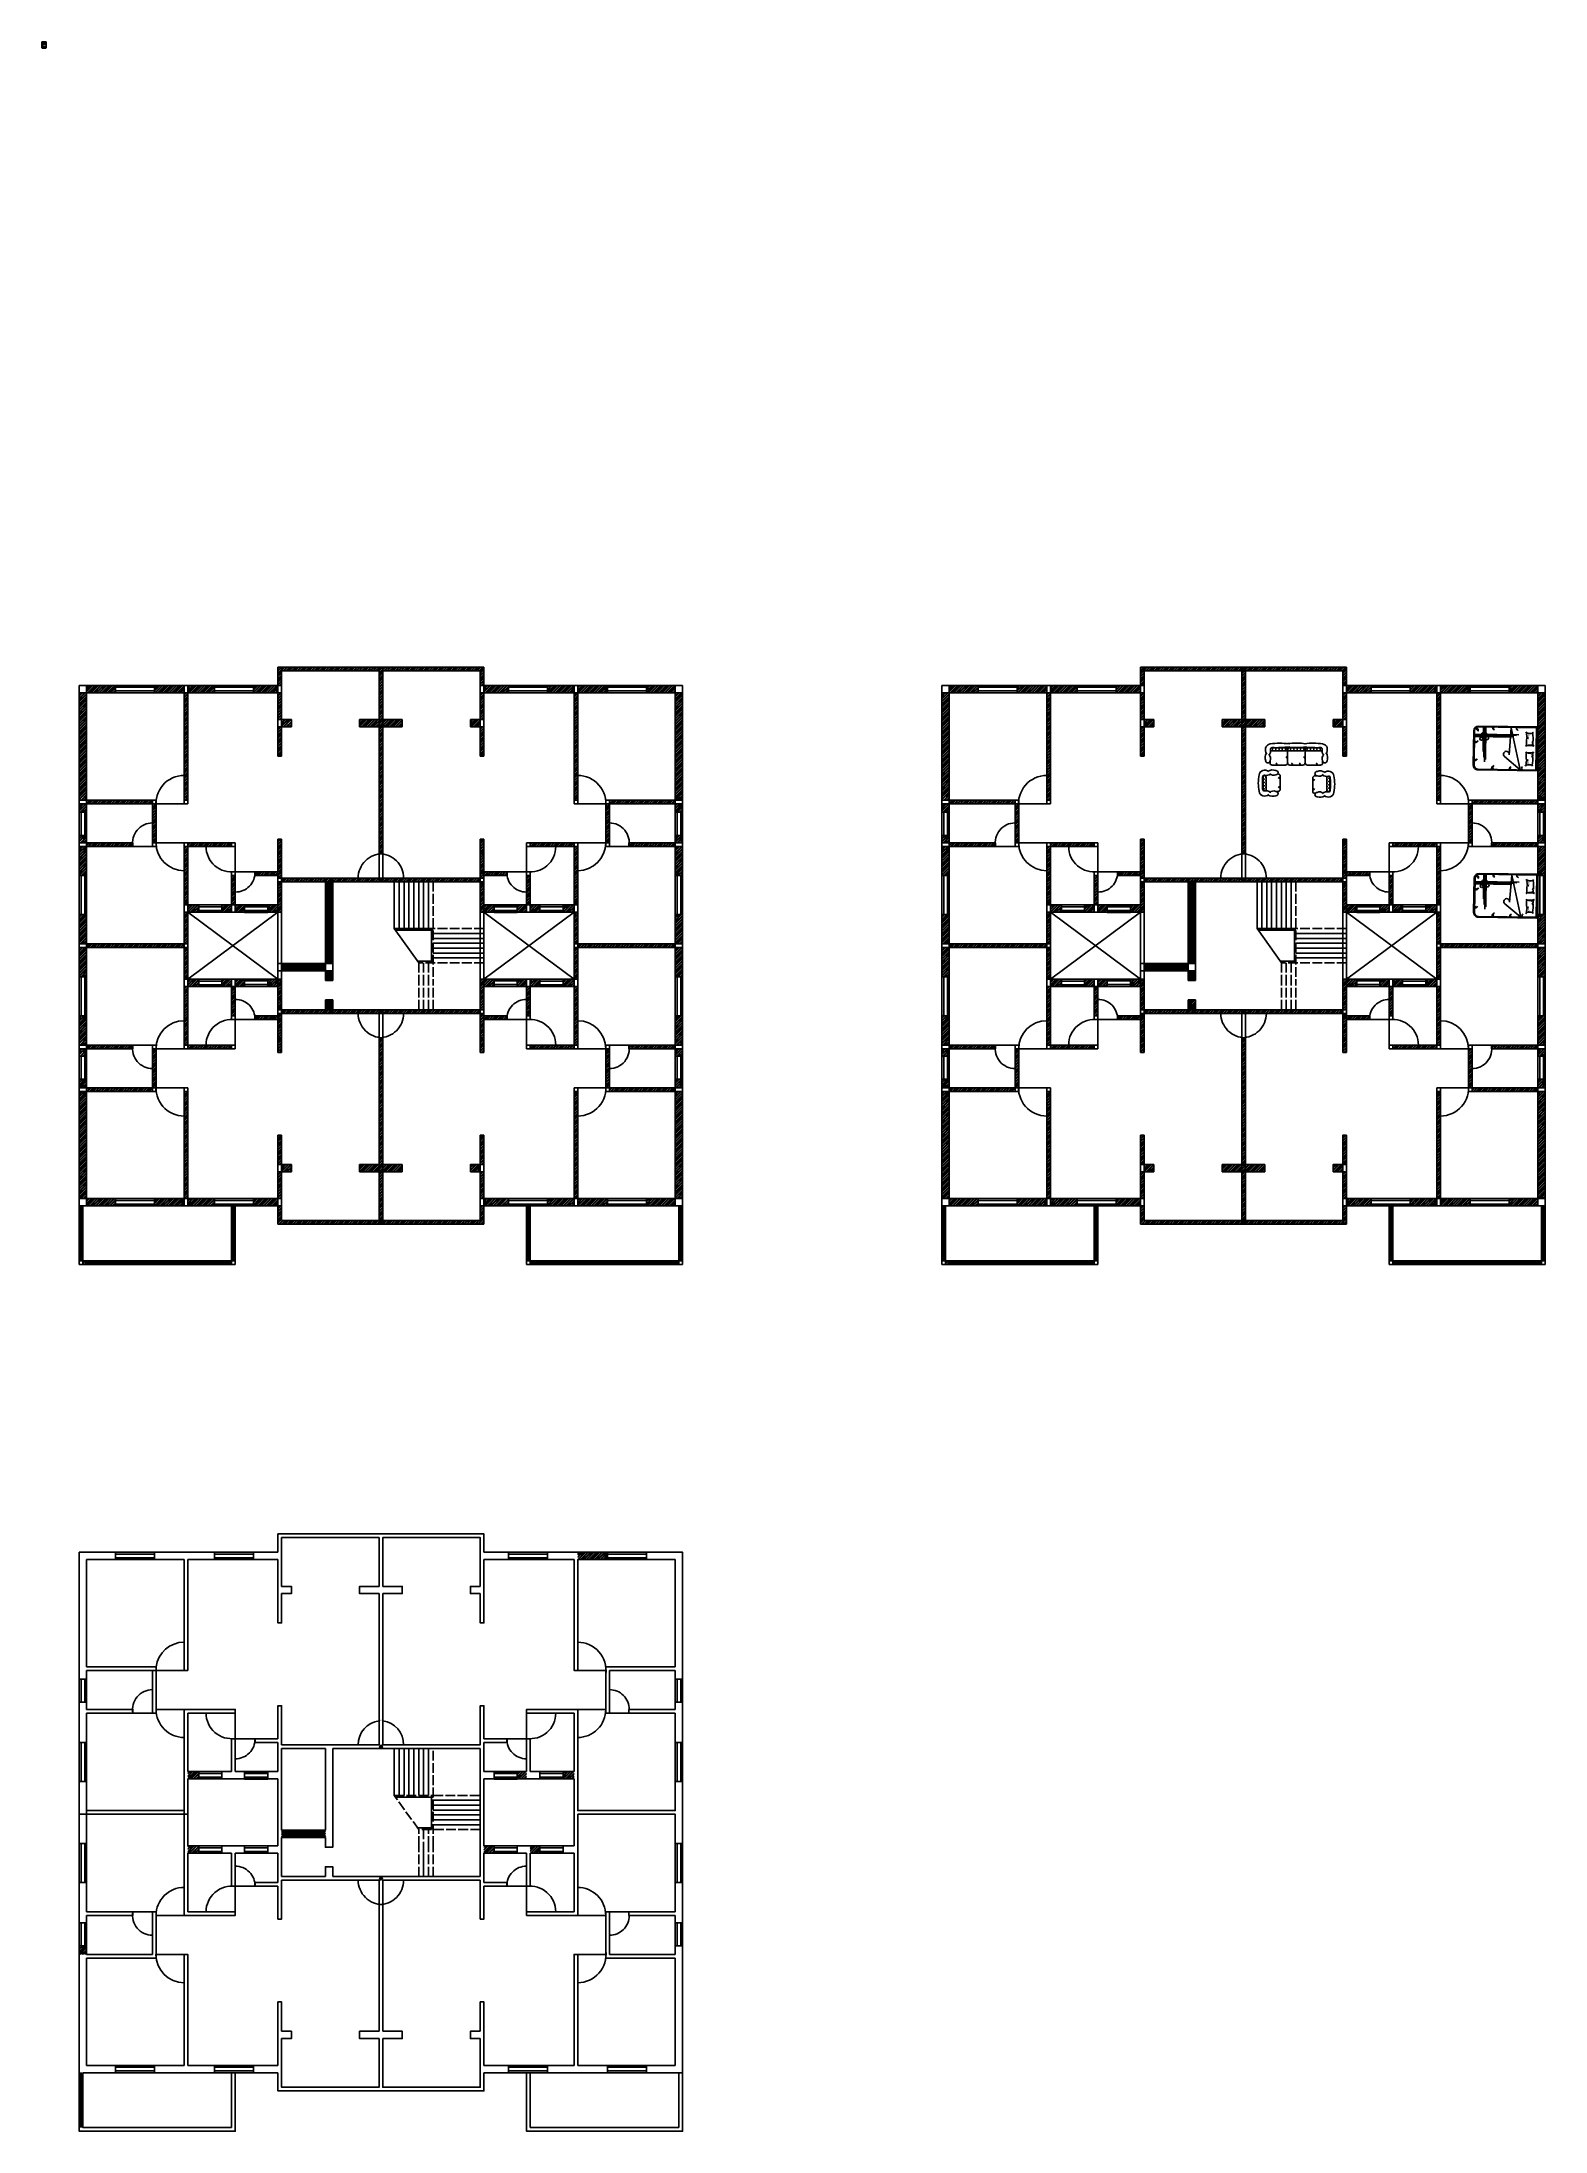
# Model space of a CAD drawing. Header units: inches. Extents: x -2685 to 1781, y -2841 to -270.
# Drawn here: x -2685 to -834, y -2841 to -270 of the extents above; entities outside this region: 2.
import ezdxf

# ---------------------------------------------------------------- set-up
doc = ezdxf.new("R2010")
doc.units = ezdxf.units.IN
doc.header["$MEASUREMENT"] = 0
doc.linetypes.add('ACAD_ISO02W100', pattern=[15, 12, -3])
doc.layers.add('FURNITURE', color=40, linetype='Continuous')
pattern_1 = [(45, (-3418.3158, -5553.0739), (-1.7235728, 1.7235728), []), (45, (-3417.1667, -5553.0739), (-1.7235728, 1.7235728), [])]
pattern_2 = [(45, (-3418.3158, -5553.0739), (-1.4584077, 1.4584077), []), (45, (-3417.3435, -5553.0739), (-1.4584077, 1.4584077), [])]
pattern_3 = [(45, (-4480.1501, -5553.0739), (-1.7235728, 1.7235728), []), (45, (-4479.001, -5553.0739), (-1.7235728, 1.7235728), [])]
pattern_4 = [(45, (-4480.1501, -5553.0739), (-1.4584077, 1.4584077), []), (45, (-4479.1779, -5553.0739), (-1.4584077, 1.4584077), [])]
pattern_5 = [(45, (-4480.1501, -6619.7101), (-1.7235728, 1.7235728), []), (45, (-4479.001, -6619.7101), (-1.7235728, 1.7235728), [])]
pattern_6 = [(45, (-4480.1501, -6619.7101), (-1.4584077, 1.4584077), []), (45, (-4479.1779, -6619.7101), (-1.4584077, 1.4584077), [])]

# ---------------------------------------------------------------- blocks, each defined once
blk = doc.blocks.new('sofa3')
at = {"layer": 'FURNITURE'}
for p, q in [((-33, -24.3), (-33, -21.6)), ((-33, -24.3), (-33, -21.6)), ((-31.2, -5.8), (-13.2, -5.8)), ((-31.2, -9.4), (-13.2, -9.4)), ((-11.5, -24.3), (-11.5, -4.7)), ((-11.3, -24.3), (-11.3, -4.7)), ((8.4, -5.8), (-9.6, -5.8)), ((8.4, -9.4), (-9.6, -9.4)), ((10.1, -24.3), (10.1, -4.7)), ((10.3, -24.3), (10.3, -4.7)), ((30, -5.8), (12, -5.8)), ((30, -9.4), (12, -9.4)), ((31.8, -24.3), (31.8, -21.6)), ((-30.3, -27), (-14.1, -27)), ((-14.1, -27), (-14.1, -27)), ((-8.7, -27), (7.5, -27)), ((-8.7, -27), (-8.7, -27)), ((12.9, -27), (29.1, -27))]:
    blk.add_line(p, q, dxfattribs=at)
at = {"layer": 'FURNITURE', "color": 252}
for p, q in [((-32, -8.7), (-32, -9.2)), ((-31.5, -9.2), (-32, -9.2)), ((-29.5, -7.2), (-30.5, -7.2)), ((-30, -6.7), (-30, -7.7)), ((-27.5, -9.2), (-28.5, -9.2)), ((-28, -8.7), (-28, -9.4)), ((-25.5, -7.2), (-26.5, -7.2)), ((-26, -6.7), (-26, -7.7)), ((-23.4, -9.2), (-24.4, -9.2)), ((-23.9, -8.7), (-23.9, -9.4)), ((-21.4, -7.2), (-22.4, -7.2)), ((-21.9, -6.7), (-21.9, -7.7)), ((-19.4, -9.2), (-20.4, -9.2)), ((-19.9, -8.7), (-19.9, -9.4)), ((-17.4, -7.2), (-18.4, -7.2)), ((-17.9, -6.7), (-17.9, -7.7)), ((-15.3, -9.2), (-16.3, -9.2)), ((-15.8, -8.7), (-15.8, -9.4)), ((-13.3, -7.2), (-14.3, -7.2)), ((-13.8, -6.7), (-13.8, -7.7)), ((-11.2, -7.2), (-11.1, -7.2)), ((-10.1, -9.2), (-9.1, -9.2)), ((-9.6, -8.7), (-9.6, -9.4)), ((-8.1, -7.2), (-7.1, -7.2)), ((-7.6, -6.7), (-7.6, -7.7)), ((-6, -9.2), (-5, -9.2)), ((-5.5, -8.7), (-5.5, -9.4)), ((-4, -7.2), (-3, -7.2)), ((-3.5, -6.7), (-3.5, -7.7)), ((-2, -9.2), (-1, -9.2)), ((-1.5, -8.7), (-1.5, -9.4)), ((0, -7.2), (1, -7.2)), ((0.5, -6.7), (0.5, -7.7)), ((2.1, -9.2), (3.1, -9.2)), ((2.6, -8.7), (2.6, -9.4)), ((4.1, -7.2), (5.1, -7.2)), ((4.6, -6.7), (4.6, -7.7)), ((6.1, -9.2), (7.1, -9.2)), ((6.6, -8.7), (6.6, -9.4)), ((8.1, -7.2), (9.1, -7.2)), ((8.6, -6.7), (8.6, -7.7)), ((12.2, -7.2), (13.2, -7.2)), ((12.7, -6.7), (12.7, -7.7)), ((14.2, -9.2), (15.2, -9.2)), ((14.7, -8.7), (14.7, -9.4)), ((16.2, -7.2), (17.2, -7.2)), ((16.7, -6.7), (16.7, -7.7)), ((18.3, -9.2), (19.3, -9.2)), ((18.8, -8.7), (18.8, -9.4)), ((20.3, -7.2), (21.3, -7.2)), ((20.8, -6.7), (20.8, -7.7)), ((22.3, -9.2), (23.3, -9.2)), ((22.8, -8.7), (22.8, -9.4)), ((24.3, -7.2), (25.3, -7.2)), ((24.8, -6.7), (24.8, -7.7)), ((26.4, -9.2), (27.4, -9.2)), ((26.9, -8.7), (26.9, -9.4)), ((28.4, -7.2), (29.4, -7.2)), ((28.9, -6.7), (28.9, -7.7)), ((30.4, -9.2), (30.9, -9.2)), ((30.9, -8.7), (30.9, -9.2))]:
    blk.add_line(p, q, dxfattribs=at)
at = {"layer": 'FURNITURE'}
for centre, radius, start, end in [((-21.3, -76.5), 76.5, 81.2026, 98.7974), ((-0.9, -81.4), 81.5, 81.4579, 97.3145), ((20.1, -76.5), 76.5, 81.2026, 97.7572), ((-27.8, -17.8), 11.2, 149.5883, 200.0693), ((-30.6, -7.8), 8.15, 162.9361, 219.5495), ((-32.1, -7.4), 6.52, 97.1842, 162.4269), ((-35.7, -21.6), 2.7, 180, 0), ((-38.4, -18.9), 6.04, 333.4349, 53.3957), ((-43.5, -9.2), 11.2, 329.5883, 9.0488), ((-30.3, -24.3), 2.7, 180, 270), ((-30.6, -7.2), 1.8, 90, 189.0488), ((-31.2, -7.6), 1.8, 231.4775, 270), ((-31.2, -7.6), 1.8, 90, 119.9526), ((-26, 132.6), 138.1, 268.0719, 276.8333), ((-14, -24.4), 2.55, 268.6279, 3.3142), ((-13.3, -7.6), 1.8, 270, 90), ((-9.5, -7.6), 1.8, 90, 270), ((-8.7, -24.4), 2.55, 176.6858, 271.3721), ((-0.9, 76.1), 81.5, 262.6855, 278.5421), ((7.6, -24.4), 2.55, 268.6279, 3.3142), ((8.3, -7.6), 1.8, 270, 90), ((25.3, 152.5), 158, 264.3786, 271.5353), ((12.1, -7.6), 1.8, 90, 270), ((12.9, -24.4), 2.55, 176.6858, 271.3721), ((29.1, -24.3), 2.7, 270, 0), ((29.5, -7.2), 1.8, 350.9512, 90), ((30, -7.6), 1.8, 60.0474, 90), ((30, -7.6), 1.8, 270, 308.5225), ((42.4, -9.2), 11.2, 170.9512, 210.4117), ((37.2, -18.9), 6.04, 126.6043, 206.5651), ((31, -7.4), 6.52, 17.5731, 82.8158), ((34.5, -21.6), 2.7, 180, 0), ((29.4, -7.8), 8.15, 320.4505, 17.0639), ((26.7, -17.8), 11.2, 339.9307, 30.4117)]:
    blk.add_arc(centre, radius, start, end, dxfattribs=at)
at = {"layer": 'FURNITURE', "color": 252}
for centre, radius, start, end in [((-26.2, -26.8), 2.2, 355.8594, 75.9527), ((-26, -25.9), 1.27, 303.0894, 75.5485), ((-13.4, -19.1), 2.2, 30.0403, 90.9527), ((-14.3, -19.8), 2.97, 16.9581, 72.2826), ((-7.1, -26.8), 2.2, 355.8594, 75.9527), ((-6.9, -25.9), 1.27, 303.0894, 75.5485), ((2.4, -26.8), 2.2, 355.8594, 75.9527), ((2.6, -25.9), 1.27, 303.0894, 75.5485), ((8.2, -19.1), 2.2, 30.0403, 90.9527), ((7.3, -19.8), 2.97, 16.9581, 72.2826), ((23.4, -25.9), 1.27, 303.0894, 75.5485), ((23.2, -26.8), 2.2, 355.8594, 75.9527)]:
    blk.add_arc(centre, radius, start, end, dxfattribs=at)
blk = doc.blocks.new('sofa1')
at = {"layer": 'FURNITURE'}
for p, q in [((-10.2, -24.3), (-10.2, -21.6)), ((-10.2, -24.3), (-10.2, -21.6)), ((-8.4, -5.9), (7.8, -5.9)), ((-8.4, -9.5), (7.8, -9.5)), ((11.3, -24.3), (11.3, -23.9)), ((-7.5, -27), (8.7, -27)), ((8.7, -27), (8.7, -27))]:
    blk.add_line(p, q, dxfattribs=at)
at = {"layer": 'FURNITURE', "color": 251}
for p, q in [((-9.2, -8.7), (-9.2, -9.2)), ((-8.7, -9.2), (-9.2, -9.2)), ((-6.7, -7.2), (-7.7, -7.2)), ((-7.2, -6.7), (-7.2, -7.7)), ((-4.7, -9.2), (-5.7, -9.2)), ((-5.2, -8.7), (-5.2, -9.5)), ((-2.7, -7.2), (-3.7, -7.2)), ((-3.2, -6.7), (-3.2, -7.7)), ((-0.6, -9.2), (-1.6, -9.2)), ((-1.1, -8.7), (-1.1, -9.5)), ((1.4, -7.2), (0.4, -7.2)), ((0.9, -6.7), (0.9, -7.7)), ((3.4, -9.2), (2.4, -9.2)), ((2.9, -8.7), (2.9, -9.5)), ((5.4, -7.2), (4.4, -7.2)), ((4.9, -6.7), (4.9, -7.7)), ((7.5, -9.2), (6.5, -9.2)), ((7, -8.7), (7, -9.5)), ((9.5, -7.2), (8.5, -7.2)), ((9, -6.7), (9, -7.7))]:
    blk.add_line(p, q, dxfattribs=at)
at = {"layer": 'FURNITURE'}
for centre, radius, start, end in [((0, -56.6), 56.6, 79.6478, 100.3522), ((-5, -17.8), 11.2, 149.5883, 200.0693), ((-7.8, -7.8), 8.15, 162.9361, 219.5495), ((-9.3, -7.4), 6.52, 97.1842, 162.4269), ((-12.9, -21.6), 2.7, 180, 0), ((-15.6, -18.9), 6.04, 333.4349, 53.3957), ((-20.7, -9.3), 11.2, 329.5883, 9.0488), ((-7.5, -24.3), 2.7, 180, 270), ((-7.8, -7.2), 1.8, 90, 189.0488), ((-8.4, -7.7), 1.8, 231.4775, 270), ((-8.4, -7.7), 1.8, 90, 119.9526), ((0, -566.4), 561.1, 89.1987, 90.8013), ((7.8, -7.2), 1.8, 350.9512, 90), ((7.8, -7.7), 1.8, 270, 90), ((8.8, -24.5), 2.55, 268.6279, 3.3142), ((20.7, -9.3), 11.2, 170.9512, 210.4117), ((15.6, -18.9), 6.04, 126.6043, 206.5651), ((9.3, -7.4), 6.52, 17.5731, 82.8158), ((12.9, -21.6), 2.7, 180, 0), ((7.8, -7.8), 8.15, 320.4505, 17.0639), ((5, -17.8), 11.2, 339.9307, 30.4117)]:
    blk.add_arc(centre, radius, start, end, dxfattribs=at)
at = {"layer": 'FURNITURE', "color": 251}
for centre, radius, start, end in [((-6.3, -26), 1.27, 303.0894, 75.5485), ((-6.5, -26.9), 2.2, 355.8594, 75.9527), ((5, -26.9), 2.2, 355.8594, 75.9527), ((5.2, -26), 1.27, 303.0894, 75.5485)]:
    blk.add_arc(centre, radius, start, end, dxfattribs=at)
blk = doc.blocks.new('DBED-4FT6')
at = {"layer": 'FURNITURE'}
for p, q in [((-27, 0), (-27, -72)), ((-27, 0), (27, 0)), ((27, -72), (27, 0)), ((-26, -1), (-26, -72)), ((-26, -1), (26, -1)), ((-19.2, -5.5), (-20.5, -5)), ((-19.2, -5.5), (-20.2, -4.5)), ((-18.8, -9.8), (-18.8, -9.8)), ((-18.7, -9.8), (-18.7, -9.8)), ((-18.7, -11.4), (-18.7, -11.4)), ((-18.7, -12.3), (-18.7, -12.3)), ((-18.6, -9.5), (-18.6, -9.5)), ((-18.6, -12.9), (-18.6, -12.9)), ((-18.5, -12.4), (-18.5, -12.4)), ((-18.4, -10.1), (-18.4, -10.1)), ((-18.2, -11), (-18.2, -11)), ((-18.1, -11.8), (-18.1, -11.8)), ((-17.9, -10.1), (-17.9, -10.1)), ((-17.8, -10.2), (-17.8, -10.2)), ((-17.8, -12.1), (-17.8, -12.1)), ((-17.7, -10.6), (-17.7, -10.6)), ((-17.7, -12.2), (-17.7, -12.2)), ((-17.5, -10.9), (-17.5, -10.9)), ((-17.4, -13), (-17.4, -13)), ((-17.1, -10.9), (-17.1, -10.9)), ((-17, -11), (-17, -11)), ((-16.9, -11.1), (-16.9, -11.1)), ((-16.8, -12.9), (-16.8, -12.9)), ((-16.7, -9.8), (-16.7, -9.8)), ((-16.7, -11.4), (-16.7, -11.4)), ((-16.6, -12.9), (-16.6, -12.9)), ((-16.4, -12.8), (-16.4, -12.8)), ((-16.3, -9.8), (-16.3, -9.8)), ((-16.3, -11.6), (-16.3, -11.6)), ((-16.1, -11.7), (-16.1, -11.7)), ((-16, -10.7), (-16, -10.7)), ((-15.9, -10), (-15.9, -10)), ((-15.6, -10.6), (-15.6, -10.6)), ((-15.6, -11.8), (-15.6, -11.8)), ((-15.5, -12.1), (-15.5, -12.1)), ((-15.4, -10.6), (-15.4, -10.6)), ((-15.3, -12.1), (-15.3, -12.1)), ((-15.3, -12.5), (-15.3, -12.5)), ((-15.3, -12.7), (-15.3, -12.7)), ((-15, -10.6), (-15, -10.6)), ((-14.6, -10.3), (-14.6, -10.3)), ((-14.6, -11.4), (-14.6, -11.4)), ((-14.4, -11.1), (-14.4, -11.1)), ((-13.9, -10.4), (-13.9, -10.4)), ((-13.9, -10.9), (-13.9, -10.9)), ((-13.7, -11), (-13.7, -11)), ((-13.5, -10.6), (-13.5, -10.6)), ((-12.8, -10.5), (-13.2, -12.2)), ((-8.7, -6.5), (-8.4, -5)), ((-8.4, -6.6), (-8.4, -6.6)), ((-8.2, -5.6), (-8.2, -5.6)), ((-7.8, -5.5), (-7.8, -5.5)), ((-7.6, -5.8), (-7.6, -5.8)), ((-7.5, -5.1), (-7.5, -5.1)), ((-7.4, -5.2), (-7.4, -5.2)), ((-7.4, -5.8), (-7.4, -5.8)), ((-7.3, -6), (-7.3, -6)), ((-6.7, -5.4), (-6.7, -5.4)), ((-6.6, -6), (-6.6, -6)), ((-6.2, -6.6), (-6.2, -6.6)), ((-6.1, -5.3), (-6.1, -5.3)), ((-6, -7.3), (-6, -7.3)), ((-5.9, -6.6), (-5.9, -6.6)), ((-5.7, -5.2), (-5.7, -5.2)), ((-5.7, -6.7), (-5.7, -6.7)), ((-5.7, -7), (-5.7, -7)), ((-5.3, -5.8), (-5.3, -5.8)), ((-5.3, -7.3), (-5.3, -7.3)), ((-5.2, -7.4), (-5.2, -7.4)), ((-5.1, -5.8), (-5.1, -5.8)), ((-4.9, -7.2), (-4.9, -7.2)), ((-4.9, -7.5), (-4.9, -7.5)), ((-4.8, -6), (-4.8, -6)), ((-4.6, -5.1), (-4.6, -5.1)), ((-4.2, -5), (-4.2, -5)), ((-4.1, -4.8), (-3.1, -3.5)), ((-4.1, -4.8), (-2.7, -4)), ((5.1, -4.8), (3.6, -4)), ((5.1, -4.8), (4.1, -3.5)), ((9.6, -6.5), (9.3, -5)), ((13.7, -10.5), (14.1, -12.2)), ((20.1, -5.5), (21.1, -4.5)), ((20.1, -5.5), (21.4, -5)), ((26, -72), (26, -1)), ((-21, -77), (21, -77)), ((-21, -78), (21, -78))]:
    blk.add_line(p, q, dxfattribs=at)
at = {"layer": 'FURNITURE', "color": 253}
for p, q in [((26, -20), (-25.6, -31.9)), ((10, -39.7), (26, -20)), ((-25.6, -31.9), (7.7, -34.1))]:
    blk.add_line(p, q, dxfattribs=at)
at = {"layer": 'FURNITURE', "color": 252}
for p, q in [((-17, -76.5), (-17, -22.5)), ((-16, -76.5), (-16, -25.5)), ((5.2, -5), (5.2, -5)), ((5.5, -5.1), (5.5, -5.1)), ((5.7, -6), (5.7, -6)), ((5.9, -7.2), (5.9, -7.2)), ((5.9, -7.5), (5.9, -7.5)), ((6, -5.8), (6, -5.8)), ((6.2, -5.8), (6.2, -5.8)), ((6.2, -7.4), (6.2, -7.4)), ((6.3, -7.3), (6.3, -7.3)), ((6.6, -5.2), (6.6, -5.2)), ((6.6, -7), (6.6, -7)), ((6.7, -6.7), (6.7, -6.7)), ((6.8, -6.6), (6.8, -6.6)), ((6.9, -7.3), (6.9, -7.3)), ((7, -5.3), (7, -5.3)), ((7.2, -6.6), (7.2, -6.6)), ((7.5, -6), (7.5, -6)), ((7.7, -5.4), (7.7, -5.4)), ((8.2, -6), (8.2, -6)), ((8.3, -5.2), (8.3, -5.2)), ((8.3, -5.8), (8.3, -5.8)), ((8.4, -5.1), (8.4, -5.1)), ((8.5, -5.8), (8.5, -5.8)), ((8.7, -5.5), (8.7, -5.5)), ((9.2, -5.6), (9.2, -5.6)), ((9.3, -6.6), (9.3, -6.6)), ((14.5, -10.6), (14.5, -10.6)), ((14.6, -11), (14.6, -11)), ((14.8, -10.4), (14.8, -10.4)), ((14.8, -10.9), (14.8, -10.9)), ((15.3, -11.1), (15.3, -11.1)), ((15.5, -10.3), (15.5, -10.3)), ((15.5, -11.4), (15.5, -11.4)), ((15.9, -10.6), (15.9, -10.6)), ((16.2, -12.1), (16.2, -12.1)), ((16.2, -12.5), (16.2, -12.5)), ((16.2, -12.7), (16.2, -12.7)), ((16.3, -10.6), (16.3, -10.6)), ((16.4, -12.1), (16.4, -12.1)), ((16.5, -10.6), (16.5, -10.6)), ((16.6, -11.8), (16.6, -11.8)), ((16.9, -10), (16.9, -10)), ((17, -10.7), (17, -10.7)), ((17, -11.7), (17, -11.7)), ((17.2, -9.8), (17.2, -9.8)), ((17.2, -11.6), (17.2, -11.6)), ((17.3, -12.8), (17.3, -12.8)), ((17.5, -12.9), (17.5, -12.9)), ((17.6, -9.8), (17.6, -9.8)), ((17.6, -11.4), (17.6, -11.4)), ((17.7, -12.9), (17.7, -12.9)), ((17.8, -11.1), (17.8, -11.1)), ((17.9, -11), (17.9, -11)), ((18, -10.9), (18, -10.9)), ((18.4, -13), (18.4, -13)), ((18.5, -10.9), (18.5, -10.9)), ((18.6, -12.2), (18.6, -12.2)), ((18.7, -10.2), (18.7, -10.2)), ((18.7, -10.6), (18.7, -10.6)), ((18.7, -12.1), (18.7, -12.1)), ((18.8, -10.1), (18.8, -10.1)), ((19.1, -11), (19.1, -11)), ((19.1, -11.8), (19.1, -11.8)), ((19.4, -10.1), (19.4, -10.1)), ((19.4, -12.4), (19.4, -12.4)), ((19.5, -9.5), (19.5, -9.5)), ((19.6, -11.4), (19.6, -11.4)), ((19.6, -12.3), (19.6, -12.3)), ((19.6, -12.9), (19.6, -12.9)), ((19.7, -9.8), (19.7, -9.8)), ((19.7, -9.8), (19.7, -9.8)), ((-15, -76.5), (-15, -28.5)), ((-14, -76.5), (-14, -31.5)), ((13.9, -63.2), (-25.5, -63.2)), ((16.9, -64.2), (-25.5, -64.2)), ((11.1, -65.2), (-25.5, -65.2)), ((4.4, -66.2), (-25.5, -66.2))]:
    blk.add_line(p, q, dxfattribs=at)
for centre, radius in [((-15.9, -65.2), 3.44), ((-12.9, -62.1), 2.5), ((-11.4, -68.5), 1.88)]:
    blk.add_circle(centre, radius, dxfattribs=at)
at = {"layer": 'FURNITURE', "color": 251}
for centre, radius, start, end in [((-25.3, -22.7), 2.93, 265.8594, 345.9527), ((24.1, -16.8), 1.69, 194.4515, 326.9106), ((24.1, -31), 1.69, 194.4515, 326.9106), ((25.3, -30.7), 2.93, 194.0473, 274.1406), ((-25.3, -51.9), 2.93, 265.8594, 345.9527), ((-24.1, -52.2), 1.69, 213.0894, 345.5485), ((-22.2, -75.7), 2.93, 59.0473, 140.6217), ((-21.5, -74.7), 1.69, 59.4515, 200.6983), ((-9.8, -74.7), 2.12, 303.0894, 75.5485), ((-10.1, -76.2), 3.67, 355.8594, 75.9527), ((12.5, -76.3), 2.93, 355.8594, 75.9527), ((12.8, -75.1), 1.69, 303.0894, 75.5485), ((23.6, -51.8), 2.26, 194.4515, 326.9106), ((25.2, -51.4), 3.91, 194.0473, 274.1406)]:
    blk.add_arc(centre, radius, start, end, dxfattribs=at)
at = {"layer": 'FURNITURE'}
for centre, radius, start, end in [((-18.8, -15.4), 2.61, 101.6935, 136.5635), ((-21.6, -11.7), 2.61, 299.1485, 334.0185), ((-39.1, -8.8), 20.2, 348.607, 9.4917), ((-17.6, -5.6), 7.39, 256.6499, 284.2856), ((-12, -41.8), 37, 84.4029, 101.2371), ((-18.4, -8.4), 0.546, 201.8041, 319.1334), ((-18.6, -8.4), 0.782, 249.4969, 325.7978), ((-15.6, -9.9), 2.87, 266.7825, 348.1719), ((-12.8, -12.3), 0.4, 166.7873, 262.877), ((-7.8, 31.2), 44.2, 263.4826, 274.8199), ((-4.8, -7.6), 4.05, 139.9098, 163.9756), ((-11.5, -33.3), 28.6, 80.1409, 82.7554), ((-6.5, -4.4), 0.8, 260.1409, 276.0318), ((-67.6, 360.6), 370.9, 279.5022, 279.8589), ((15.7, -8.8), 20.2, 168.5788, 191.4212), ((15.7, -8.8), 20.2, 168.5788, 191.4212), ((42751.3, -8.8), 42755.4, 179.99464, 180.00536), ((-1.7, -11.8), 2.61, 202.7243, 237.5943), ((-4.8, -15.3), 2.61, 40.1792, 75.0493), ((5.7, -15.3), 2.61, 104.9507, 139.8208), ((2.7, -11.8), 2.61, 302.4057, 337.2757), ((-14.7, -8.8), 20.2, 348.5788, 11.4212), ((-42750.3, -8.8), 42755.4, 359.99464, 0.00536), ((-14.7, -8.8), 20.2, 348.5788, 11.4212), ((68.6, 360.6), 370.9, 260.1411, 260.4978), ((8.8, 31.2), 44.2, 265.1801, 276.5174), ((7.4, -4.4), 0.8, 263.9682, 279.8591), ((12.4, -33.3), 28.6, 97.2446, 99.8591), ((5.8, -7.6), 4.05, 16.0244, 40.0902), ((12.9, -41.8), 37, 78.7629, 95.5971), ((16.5, -9.9), 2.87, 191.8281, 273.2175), ((13.7, -12.3), 0.4, 277.123, 13.2127), ((18.5, -5.6), 7.39, 255.7144, 283.3501), ((19.3, -8.4), 0.546, 220.8666, 338.1959), ((19.6, -8.4), 0.782, 214.2022, 290.5031), ((40, -8.8), 20.2, 170.5083, 191.393), ((19.7, -15.4), 2.61, 43.4365, 78.3065), ((22.6, -11.7), 2.61, 205.9815, 240.8515), ((-21, -72), 6, 180, 270), ((-21, -72), 5, 180, 270), ((21, -72), 5, 270, 0), ((21, -72), 6, 270, 0)]:
    blk.add_arc(centre, radius, start, end, dxfattribs=at)
at = {"layer": 'FURNITURE', "color": 253}
blk.add_arc((7.1, -37.6), 3.52, 81.0159, 323.3832, dxfattribs=at)

msp = doc.modelspace()

# ---------------------------------------------------------------- hatches: boundary and pattern name
h = msp.add_hatch()
h.set_pattern_fill('ANSI32', color=1, scale=6.5)
h.set_pattern_definition(pattern_3)
h.paths.add_polyline_path([(-2424.2, -1062.2), (-2394, -1062.2), (-2394, -1071.2), (-2424.2, -1071.2)])
h.paths.add_polyline_path([(-2505, -1062.2), (-2472.2, -1062.2), (-2472.2, -1071.2), (-2505, -1071.2)])
h.paths.add_polyline_path([(-2546.1, -1062.2), (-2509.5, -1062.2), (-2509.5, -1071.2), (-2546.1, -1071.2)])
h.paths.add_polyline_path([(-2394, -1071.2), (-2389.5, -1071.2), (-2389.5, -1104.2), (-2394, -1104.2)], flags=17)
h.paths.add_polyline_path([(-2389.5, -1104.2), (-2377.5, -1104.2), (-2377.5, -1113.2), (-2389.5, -1113.2)], flags=17)
h.paths.add_polyline_path([(-2394, -1113.2), (-2389.5, -1113.2), (-2389.5, -1149.2), (-2394, -1149.2)], flags=17)
h.paths.add_polyline_path([(-2509.5, -1071.2), (-2505, -1071.2), (-2505, -1203.2), (-2509.5, -1203.2)])
h.paths.add_polyline_path([(-2629.5, -1062.2), (-2594.1, -1062.2), (-2594.1, -1071.2), (-2629.5, -1071.2)])
h.paths.add_polyline_path([(-2638.5, -1071.2), (-2629.5, -1071.2), (-2629.5, -1203.2), (-2638.5, -1203.2)])
h.paths.add_polyline_path([(-2629.5, -1203.2), (-2548.5, -1203.2), (-2548.5, -1207.7), (-2629.5, -1207.7)])
h.paths.add_polyline_path([(-2548.5, -1207.7), (-2544, -1207.7), (-2544, -1255.7), (-2548.5, -1255.7)])
h.paths.add_polyline_path([(-2629.5, -1255.7), (-2572.5, -1255.7), (-2572.5, -1260.2), (-2629.5, -1260.2)])
h.paths.add_polyline_path([(-2629.5, -1380.2), (-2509.5, -1380.2), (-2509.5, -1384.7), (-2629.5, -1384.7)])
h.paths.add_polyline_path([(-2509.5, -1341.2), (-2505, -1341.2), (-2505, -1380.2), (-2509.5, -1380.2)])
h.paths.add_polyline_path([(-2509.5, -1260.2), (-2505, -1260.2), (-2505, -1332.2), (-2509.5, -1332.2)])
h.paths.add_polyline_path([(-2394, -1303.7), (-2389.5, -1303.7), (-2389.5, -1341.2), (-2394, -1341.2)])
h.paths.add_polyline_path([(-2451, -1296.2), (-2446.5, -1296.2), (-2446.5, -1332.2), (-2451, -1332.2)])
h.paths.add_polyline_path([(-2505, -1255.7), (-2451, -1255.7), (-2451, -1260.2), (-2505, -1260.2)])
h.paths.add_polyline_path([(-2394, -1251.2), (-2389.5, -1251.2), (-2389.5, -1299.2), (-2394, -1299.2)], flags=17)
h.paths.add_polyline_path([(-2389.5, -1299.2), (-2269.5, -1299.2), (-2269.5, -1303.7), (-2389.5, -1303.7)], flags=17)
h.paths.add_polyline_path([(-2422.5, -1291.7), (-2394, -1291.7), (-2394, -1296.2), (-2422.5, -1296.2)])
h.paths.add_polyline_path([(-2293.5, -1104.2), (-2269.5, -1104.2), (-2269.5, -1113.2), (-2293.5, -1113.2)], flags=17)
h.paths.add_polyline_path([(-2265, -1269.2), (-2269.5, -1269.2), (-2269.5, -1044.2), (-2389.5, -1044.2), (-2389.5, -1062.2), (-2394, -1062.2), (-2394, -1039.7), (-2265, -1039.7)])
h.paths.add_polyline_path([(-2269.5, -1299.2), (-2265, -1299.2), (-2265, -1303.7), (-2269.5, -1303.7)])
h = msp.add_hatch()
h.set_pattern_fill('ANSI32', color=1, scale=6.5)
h.set_pattern_definition(pattern_3)
h.paths.add_polyline_path([(-2110.4, -1062.2), (-2140.5, -1062.2), (-2140.5, -1071.2), (-2110.4, -1071.2)])
h.paths.add_polyline_path([(-2029.5, -1062.2), (-2062.4, -1062.2), (-2062.4, -1071.2), (-2029.5, -1071.2)])
h.paths.add_polyline_path([(-1988.5, -1062.2), (-2025, -1062.2), (-2025, -1071.2), (-1988.5, -1071.2)])
h.paths.add_polyline_path([(-2140.5, -1071.2), (-2145, -1071.2), (-2145, -1104.2), (-2140.5, -1104.2)], flags=17)
h.paths.add_polyline_path([(-2145, -1104.2), (-2157, -1104.2), (-2157, -1113.2), (-2145, -1113.2)], flags=17)
h.paths.add_polyline_path([(-2140.5, -1113.2), (-2145, -1113.2), (-2145, -1149.2), (-2140.5, -1149.2)], flags=17)
h.paths.add_polyline_path([(-2025, -1071.2), (-2029.5, -1071.2), (-2029.5, -1203.2), (-2025, -1203.2)])
h.paths.add_polyline_path([(-1905, -1062.2), (-1940.5, -1062.2), (-1940.5, -1071.2), (-1905, -1071.2)])
h.paths.add_polyline_path([(-1896, -1071.2), (-1905, -1071.2), (-1905, -1203.2), (-1896, -1203.2)])
h.paths.add_polyline_path([(-1905, -1203.2), (-1986, -1203.2), (-1986, -1207.7), (-1905, -1207.7)])
h.paths.add_polyline_path([(-1986, -1207.7), (-1990.5, -1207.7), (-1990.5, -1255.7), (-1986, -1255.7)])
h.paths.add_polyline_path([(-1905, -1255.7), (-1962, -1255.7), (-1962, -1260.2), (-1905, -1260.2)])
h.paths.add_polyline_path([(-1905, -1380.2), (-2025, -1380.2), (-2025, -1384.7), (-1905, -1384.7)])
h.paths.add_polyline_path([(-2025, -1341.2), (-2029.5, -1341.2), (-2029.5, -1380.2), (-2025, -1380.2)])
h.paths.add_polyline_path([(-2025, -1260.2), (-2029.5, -1260.2), (-2029.5, -1332.2), (-2025, -1332.2)])
h.paths.add_polyline_path([(-2140.5, -1303.7), (-2145, -1303.7), (-2145, -1341.2), (-2140.5, -1341.2)])
h.paths.add_polyline_path([(-2083.5, -1296.2), (-2088, -1296.2), (-2088, -1332.2), (-2083.5, -1332.2)])
h.paths.add_polyline_path([(-2029.5, -1255.7), (-2083.5, -1255.7), (-2083.5, -1260.2), (-2029.5, -1260.2)])
h.paths.add_polyline_path([(-2140.5, -1251.2), (-2145, -1251.2), (-2145, -1299.2), (-2140.5, -1299.2)], flags=17)
h.paths.add_polyline_path([(-2145, -1299.2), (-2265, -1299.2), (-2265, -1303.7), (-2145, -1303.7)], flags=17)
h.paths.add_polyline_path([(-2112, -1291.7), (-2140.5, -1291.7), (-2140.5, -1296.2), (-2112, -1296.2)])
h.paths.add_polyline_path([(-2241, -1104.2), (-2265, -1104.2), (-2265, -1113.2), (-2241, -1113.2)], flags=17)
h.paths.add_polyline_path([(-2269.5, -1269.2), (-2265, -1269.2), (-2265, -1044.2), (-2145, -1044.2), (-2145, -1062.2), (-2140.5, -1062.2), (-2140.5, -1039.7), (-2269.5, -1039.7)])
h.paths.add_polyline_path([(-2265, -1299.2), (-2269.5, -1299.2), (-2269.5, -1303.7), (-2265, -1303.7)])
h = msp.add_hatch()
h.set_pattern_fill('ANSI32', color=1, scale=6.5)
h.set_pattern_definition(pattern_1)
h.paths.add_polyline_path([(-1362.4, -1062.2), (-1332.2, -1062.2), (-1332.2, -1071.2), (-1362.4, -1071.2)])
h.paths.add_polyline_path([(-1443.2, -1062.2), (-1410.4, -1062.2), (-1410.4, -1071.2), (-1443.2, -1071.2)])
h.paths.add_polyline_path([(-1484.2, -1062.2), (-1447.7, -1062.2), (-1447.7, -1071.2), (-1484.2, -1071.2)])
h.paths.add_polyline_path([(-1332.2, -1071.2), (-1327.7, -1071.2), (-1327.7, -1104.2), (-1332.2, -1104.2)], flags=17)
h.paths.add_polyline_path([(-1327.7, -1104.2), (-1315.7, -1104.2), (-1315.7, -1113.2), (-1327.7, -1113.2)], flags=17)
h.paths.add_polyline_path([(-1332.2, -1113.2), (-1327.7, -1113.2), (-1327.7, -1149.2), (-1332.2, -1149.2)], flags=17)
h.paths.add_polyline_path([(-1447.7, -1071.2), (-1443.2, -1071.2), (-1443.2, -1203.2), (-1447.7, -1203.2)])
h.paths.add_polyline_path([(-1567.7, -1062.2), (-1532.2, -1062.2), (-1532.2, -1071.2), (-1567.7, -1071.2)])
h.paths.add_polyline_path([(-1576.7, -1071.2), (-1567.7, -1071.2), (-1567.7, -1203.2), (-1576.7, -1203.2)])
h.paths.add_polyline_path([(-1567.7, -1203.2), (-1486.7, -1203.2), (-1486.7, -1207.7), (-1567.7, -1207.7)])
h.paths.add_polyline_path([(-1486.7, -1207.7), (-1482.2, -1207.7), (-1482.2, -1255.7), (-1486.7, -1255.7)])
h.paths.add_polyline_path([(-1567.7, -1255.7), (-1510.7, -1255.7), (-1510.7, -1260.2), (-1567.7, -1260.2)])
h.paths.add_polyline_path([(-1567.7, -1380.2), (-1447.7, -1380.2), (-1447.7, -1384.7), (-1567.7, -1384.7)])
h.paths.add_polyline_path([(-1447.7, -1341.2), (-1443.2, -1341.2), (-1443.2, -1380.2), (-1447.7, -1380.2)])
h.paths.add_polyline_path([(-1447.7, -1260.2), (-1443.2, -1260.2), (-1443.2, -1332.2), (-1447.7, -1332.2)])
h.paths.add_polyline_path([(-1332.2, -1303.7), (-1327.7, -1303.7), (-1327.7, -1341.2), (-1332.2, -1341.2)])
h.paths.add_polyline_path([(-1389.2, -1296.2), (-1384.7, -1296.2), (-1384.7, -1332.2), (-1389.2, -1332.2)])
h.paths.add_polyline_path([(-1443.2, -1255.7), (-1389.2, -1255.7), (-1389.2, -1260.2), (-1443.2, -1260.2)])
h.paths.add_polyline_path([(-1332.2, -1251.2), (-1327.7, -1251.2), (-1327.7, -1299.2), (-1332.2, -1299.2)], flags=17)
h.paths.add_polyline_path([(-1327.7, -1299.2), (-1207.7, -1299.2), (-1207.7, -1303.7), (-1327.7, -1303.7)], flags=17)
h.paths.add_polyline_path([(-1360.7, -1291.7), (-1332.2, -1291.7), (-1332.2, -1296.2), (-1360.7, -1296.2)])
h.paths.add_polyline_path([(-1231.7, -1104.2), (-1207.7, -1104.2), (-1207.7, -1113.2), (-1231.7, -1113.2)], flags=17)
h.paths.add_polyline_path([(-1203.2, -1269.2), (-1207.7, -1269.2), (-1207.7, -1044.2), (-1327.7, -1044.2), (-1327.7, -1062.2), (-1332.2, -1062.2), (-1332.2, -1039.7), (-1203.2, -1039.7)])
h.paths.add_polyline_path([(-1207.7, -1299.2), (-1203.2, -1299.2), (-1203.2, -1303.7), (-1207.7, -1303.7)])
h = msp.add_hatch()
h.set_pattern_fill('ANSI32', color=1, scale=6.5)
h.set_pattern_definition(pattern_1)
h.paths.add_polyline_path([(-1048.5, -1062.2), (-1078.7, -1062.2), (-1078.7, -1071.2), (-1048.5, -1071.2)])
h.paths.add_polyline_path([(-967.7, -1062.2), (-1000.5, -1062.2), (-1000.5, -1071.2), (-967.7, -1071.2)])
h.paths.add_polyline_path([(-926.7, -1062.2), (-963.2, -1062.2), (-963.2, -1071.2), (-926.7, -1071.2)])
h.paths.add_polyline_path([(-1078.7, -1071.2), (-1083.2, -1071.2), (-1083.2, -1104.2), (-1078.7, -1104.2)], flags=17)
h.paths.add_polyline_path([(-1083.2, -1104.2), (-1095.2, -1104.2), (-1095.2, -1113.2), (-1083.2, -1113.2)], flags=17)
h.paths.add_polyline_path([(-1078.7, -1113.2), (-1083.2, -1113.2), (-1083.2, -1149.2), (-1078.7, -1149.2)], flags=17)
h.paths.add_polyline_path([(-963.2, -1071.2), (-967.7, -1071.2), (-967.7, -1203.2), (-963.2, -1203.2)])
h.paths.add_polyline_path([(-843.2, -1062.2), (-878.7, -1062.2), (-878.7, -1071.2), (-843.2, -1071.2)])
h.paths.add_polyline_path([(-834.2, -1071.2), (-843.2, -1071.2), (-843.2, -1203.2), (-834.2, -1203.2)])
h.paths.add_polyline_path([(-843.2, -1203.2), (-924.2, -1203.2), (-924.2, -1207.7), (-843.2, -1207.7)])
h.paths.add_polyline_path([(-924.2, -1207.7), (-928.7, -1207.7), (-928.7, -1255.7), (-924.2, -1255.7)])
h.paths.add_polyline_path([(-843.2, -1255.7), (-900.2, -1255.7), (-900.2, -1260.2), (-843.2, -1260.2)])
h.paths.add_polyline_path([(-843.2, -1380.2), (-963.2, -1380.2), (-963.2, -1384.7), (-843.2, -1384.7)])
h.paths.add_polyline_path([(-963.2, -1341.2), (-967.7, -1341.2), (-967.7, -1380.2), (-963.2, -1380.2)])
h.paths.add_polyline_path([(-963.2, -1260.2), (-967.7, -1260.2), (-967.7, -1332.2), (-963.2, -1332.2)])
h.paths.add_polyline_path([(-1078.7, -1303.7), (-1083.2, -1303.7), (-1083.2, -1341.2), (-1078.7, -1341.2)])
h.paths.add_polyline_path([(-1021.7, -1296.2), (-1026.2, -1296.2), (-1026.2, -1332.2), (-1021.7, -1332.2)])
h.paths.add_polyline_path([(-967.7, -1255.7), (-1021.7, -1255.7), (-1021.7, -1260.2), (-967.7, -1260.2)])
h.paths.add_polyline_path([(-1078.7, -1251.2), (-1083.2, -1251.2), (-1083.2, -1299.2), (-1078.7, -1299.2)], flags=17)
h.paths.add_polyline_path([(-1083.2, -1299.2), (-1203.2, -1299.2), (-1203.2, -1303.7), (-1083.2, -1303.7)], flags=17)
h.paths.add_polyline_path([(-1050.2, -1291.7), (-1078.7, -1291.7), (-1078.7, -1296.2), (-1050.2, -1296.2)])
h.paths.add_polyline_path([(-1179.2, -1104.2), (-1203.2, -1104.2), (-1203.2, -1113.2), (-1179.2, -1113.2)], flags=17)
h.paths.add_polyline_path([(-1207.7, -1269.2), (-1203.2, -1269.2), (-1203.2, -1044.2), (-1083.2, -1044.2), (-1083.2, -1062.2), (-1078.7, -1062.2), (-1078.7, -1039.7), (-1207.7, -1039.7)])
h.paths.add_polyline_path([(-1203.2, -1299.2), (-1207.7, -1299.2), (-1207.7, -1303.7), (-1203.2, -1303.7)])
h = msp.add_hatch()
h.set_pattern_fill('ANSI32', color=1, scale=6.5)
h.set_pattern_definition(pattern_3)
h.paths.add_polyline_path([(-2394, -1332.2), (-2394, -1341.2), (-2406.6, -1341.2), (-2406.6, -1332.2)])
h.paths.add_polyline_path([(-2446.5, -1332.2), (-2446.5, -1341.2), (-2435.1, -1341.2), (-2435.1, -1332.2)])
h.paths.add_polyline_path([(-2638.5, -1380.2), (-2629.5, -1380.2), (-2629.5, -1344.2), (-2638.5, -1344.2)])
h.paths.add_polyline_path([(-2629.5, -1296.2), (-2629.5, -1260.2), (-2638.5, -1260.2), (-2638.5, -1296.2)])
h.paths.add_polyline_path([(-2629.5, -1255.7), (-2629.5, -1246.7), (-2638.5, -1246.7), (-2638.5, -1255.7)])
h.paths.add_polyline_path([(-2638.5, -1207.7), (-2638.5, -1218.2), (-2629.5, -1218.2), (-2629.5, -1207.7)])
h = msp.add_hatch()
h.set_pattern_fill('ANSI32', color=1, scale=6.5)
h.set_pattern_definition(pattern_3)
h.paths.add_polyline_path([(-2128, -1332.2), (-2140.5, -1332.2), (-2140.5, -1341.2), (-2128, -1341.2)])
h.paths.add_polyline_path([(-2088, -1332.2), (-2099.5, -1332.2), (-2099.5, -1341.2), (-2088, -1341.2)])
h.paths.add_polyline_path([(-1896, -1344.2), (-1905, -1344.2), (-1905, -1380.2), (-1896, -1380.2)])
h.paths.add_polyline_path([(-1896, -1260.2), (-1905, -1260.2), (-1905, -1296.2), (-1896, -1296.2)])
h.paths.add_polyline_path([(-1896, -1246.7), (-1905, -1246.7), (-1905, -1255.7), (-1896, -1255.7)])
h.paths.add_polyline_path([(-1896, -1207.7), (-1905, -1207.7), (-1905, -1218.2), (-1896, -1218.2)])
h = msp.add_hatch()
h.set_pattern_fill('ANSI32', color=1, scale=6.5)
h.set_pattern_definition(pattern_1)
h.paths.add_polyline_path([(-1332.2, -1332.2), (-1332.2, -1341.2), (-1344.8, -1341.2), (-1344.8, -1332.2)])
h.paths.add_polyline_path([(-1384.7, -1332.2), (-1384.7, -1341.2), (-1373.2, -1341.2), (-1373.2, -1332.2)])
h.paths.add_polyline_path([(-1576.7, -1380.2), (-1567.7, -1380.2), (-1567.7, -1344.2), (-1576.7, -1344.2)])
h.paths.add_polyline_path([(-1567.7, -1296.2), (-1567.7, -1260.2), (-1576.7, -1260.2), (-1576.7, -1296.2)])
h.paths.add_polyline_path([(-1567.7, -1255.7), (-1567.7, -1246.7), (-1576.7, -1246.7), (-1576.7, -1255.7)])
h.paths.add_polyline_path([(-1576.7, -1207.7), (-1576.7, -1218.2), (-1567.7, -1218.2), (-1567.7, -1207.7)])
h = msp.add_hatch()
h.set_pattern_fill('ANSI32', color=1, scale=6.5)
h.set_pattern_definition(pattern_1)
h.paths.add_polyline_path([(-1066.1, -1332.2), (-1078.7, -1332.2), (-1078.7, -1341.2), (-1066.1, -1341.2)])
h.paths.add_polyline_path([(-1026.2, -1332.2), (-1037.7, -1332.2), (-1037.7, -1341.2), (-1026.2, -1341.2)])
h.paths.add_polyline_path([(-834.2, -1344.2), (-843.2, -1344.2), (-843.2, -1380.2), (-834.2, -1380.2)])
h.paths.add_polyline_path([(-834.2, -1260.2), (-843.2, -1260.2), (-843.2, -1296.2), (-834.2, -1296.2)])
h.paths.add_polyline_path([(-834.2, -1246.7), (-843.2, -1246.7), (-843.2, -1255.7), (-834.2, -1255.7)])
h.paths.add_polyline_path([(-834.2, -1207.7), (-843.2, -1207.7), (-843.2, -1218.2), (-834.2, -1218.2)])
h = msp.add_hatch()
h.set_pattern_fill('ANSI32', color=1, scale=5.5)
h.set_pattern_definition(pattern_4)
h.paths.add_polyline_path([(-2326.5, -1303.7), (-2335.5, -1303.7), (-2335.5, -1404.2), (-2326.5, -1404.2)])
h.paths.add_polyline_path([(-2335.5, -1404.2), (-2389.5, -1404.2), (-2389.5, -1413.2), (-2335.5, -1413.2)])
h.paths.add_polyline_path([(-2326.5, -1413.2), (-2335.5, -1413.2), (-2335.5, -1423.7), (-2335.5, -1425.2), (-2326.5, -1425.2), (-2326.5, -1423.7)])
h.paths.add_polyline_path([(-2326.5, -1449.2), (-2335.5, -1449.2), (-2335.5, -1461.2), (-2326.5, -1461.2)])
h = msp.add_hatch()
h.set_pattern_fill('ANSI32', color=1, scale=5.5)
h.set_pattern_definition(pattern_2)
h.paths.add_polyline_path([(-1264.7, -1303.7), (-1273.7, -1303.7), (-1273.7, -1404.2), (-1264.7, -1404.2)])
h.paths.add_polyline_path([(-1273.7, -1404.2), (-1327.7, -1404.2), (-1327.7, -1413.2), (-1273.7, -1413.2)])
h.paths.add_polyline_path([(-1264.7, -1413.2), (-1273.7, -1413.2), (-1273.7, -1423.7), (-1273.7, -1425.2), (-1264.7, -1425.2), (-1264.7, -1423.7)])
h.paths.add_polyline_path([(-1264.7, -1449.2), (-1273.7, -1449.2), (-1273.7, -1461.2), (-1264.7, -1461.2)])
h = msp.add_hatch()
h.set_pattern_fill('ANSI32', color=1, scale=6.5)
h.set_pattern_definition(pattern_3)
h.paths.add_polyline_path([(-2463, -1332.2), (-2463, -1341.2), (-2451, -1341.2), (-2451, -1332.2)])
h.paths.add_polyline_path([(-2505, -1332.2), (-2505, -1341.2), (-2491.5, -1341.2), (-2491.5, -1332.2)])
h = msp.add_hatch()
h.set_pattern_fill('ANSI32', color=1, scale=6.5)
h.set_pattern_definition(pattern_3)
h.paths.add_polyline_path([(-2071.5, -1332.2), (-2083.5, -1332.2), (-2083.5, -1341.2), (-2071.5, -1341.2)])
h.paths.add_polyline_path([(-2029.5, -1332.2), (-2043.1, -1332.2), (-2043.1, -1341.2), (-2029.5, -1341.2)])
h = msp.add_hatch()
h.set_pattern_fill('ANSI32', color=1, scale=6.5)
h.set_pattern_definition(pattern_1)
h.paths.add_polyline_path([(-1401.2, -1332.2), (-1401.2, -1341.2), (-1389.2, -1341.2), (-1389.2, -1332.2)])
h.paths.add_polyline_path([(-1443.2, -1332.2), (-1443.2, -1341.2), (-1429.7, -1341.2), (-1429.7, -1332.2)])
h = msp.add_hatch()
h.set_pattern_fill('ANSI32', color=1, scale=6.5)
h.set_pattern_definition(pattern_1)
h.paths.add_polyline_path([(-1009.7, -1332.2), (-1021.7, -1332.2), (-1021.7, -1341.2), (-1009.7, -1341.2)])
h.paths.add_polyline_path([(-967.7, -1332.2), (-981.2, -1332.2), (-981.2, -1341.2), (-967.7, -1341.2)])
h = msp.add_hatch()
h.set_pattern_fill('ANSI32', color=1, scale=6.5)
h.set_pattern_definition(pattern_3)
h.paths.add_polyline_path([(-2424.2, -1702.7), (-2394, -1702.7), (-2394, -1693.7), (-2424.2, -1693.7)])
h.paths.add_polyline_path([(-2505, -1702.7), (-2472.2, -1702.7), (-2472.2, -1693.7), (-2505, -1693.7)])
h.paths.add_polyline_path([(-2546.1, -1702.7), (-2509.5, -1702.7), (-2509.5, -1693.7), (-2546.1, -1693.7)])
h.paths.add_polyline_path([(-2394, -1693.7), (-2389.5, -1693.7), (-2389.5, -1660.7), (-2394, -1660.7)], flags=17)
h.paths.add_polyline_path([(-2389.5, -1660.7), (-2377.5, -1660.7), (-2377.5, -1651.7), (-2389.5, -1651.7)], flags=17)
h.paths.add_polyline_path([(-2394, -1651.7), (-2389.5, -1651.7), (-2389.5, -1615.7), (-2394, -1615.7)], flags=17)
h.paths.add_polyline_path([(-2509.5, -1693.7), (-2505, -1693.7), (-2505, -1561.7), (-2509.5, -1561.7)])
h.paths.add_polyline_path([(-2629.5, -1702.7), (-2594.1, -1702.7), (-2594.1, -1693.7), (-2629.5, -1693.7)])
h.paths.add_polyline_path([(-2638.5, -1693.7), (-2629.5, -1693.7), (-2629.5, -1561.7), (-2638.5, -1561.7)])
h.paths.add_polyline_path([(-2629.5, -1561.7), (-2548.5, -1561.7), (-2548.5, -1557.2), (-2629.5, -1557.2)])
h.paths.add_polyline_path([(-2548.5, -1557.2), (-2544, -1557.2), (-2544, -1509.2), (-2548.5, -1509.2)])
h.paths.add_polyline_path([(-2629.5, -1509.2), (-2572.5, -1509.2), (-2572.5, -1504.7), (-2629.5, -1504.7)])
h.paths.add_polyline_path([(-2629.5, -1384.7), (-2509.5, -1384.7), (-2509.5, -1380.2), (-2629.5, -1380.2)])
h.paths.add_polyline_path([(-2509.5, -1423.7), (-2505, -1423.7), (-2505, -1384.7), (-2509.5, -1384.7)])
h.paths.add_polyline_path([(-2509.5, -1504.7), (-2505, -1504.7), (-2505, -1432.7), (-2509.5, -1432.7)])
h.paths.add_polyline_path([(-2394, -1461.2), (-2389.5, -1461.2), (-2389.5, -1423.7), (-2394, -1423.7)])
h.paths.add_polyline_path([(-2451, -1468.7), (-2446.5, -1468.7), (-2446.5, -1432.7), (-2451, -1432.7)])
h.paths.add_polyline_path([(-2505, -1509.2), (-2451, -1509.2), (-2451, -1504.7), (-2505, -1504.7)])
h.paths.add_polyline_path([(-2394, -1513.7), (-2389.5, -1513.7), (-2389.5, -1465.7), (-2394, -1465.7)], flags=17)
h.paths.add_polyline_path([(-2389.5, -1465.7), (-2269.5, -1465.7), (-2269.5, -1461.2), (-2389.5, -1461.2)], flags=17)
h.paths.add_polyline_path([(-2422.5, -1473.2), (-2394, -1473.2), (-2394, -1468.7), (-2422.5, -1468.7)])
h.paths.add_polyline_path([(-2293.5, -1660.7), (-2269.5, -1660.7), (-2269.5, -1651.7), (-2293.5, -1651.7)], flags=17)
h.paths.add_polyline_path([(-2265, -1495.7), (-2269.5, -1495.7), (-2269.5, -1720.7), (-2389.5, -1720.7), (-2389.5, -1702.7), (-2394, -1702.7), (-2394, -1725.2), (-2265, -1725.2)])
h.paths.add_polyline_path([(-2269.5, -1465.7), (-2265, -1465.7), (-2265, -1461.2), (-2269.5, -1461.2)])
h = msp.add_hatch()
h.set_pattern_fill('ANSI32', color=1, scale=6.5)
h.set_pattern_definition(pattern_3)
h.paths.add_polyline_path([(-2406.6, -1432.7), (-2394, -1432.7), (-2394, -1423.7), (-2406.6, -1423.7)])
h.paths.add_polyline_path([(-2446.5, -1432.7), (-2435.1, -1432.7), (-2435.1, -1423.7), (-2446.5, -1423.7)])
h.paths.add_polyline_path([(-2638.5, -1420.7), (-2629.5, -1420.7), (-2629.5, -1384.7), (-2638.5, -1384.7)])
h.paths.add_polyline_path([(-2638.5, -1504.7), (-2629.5, -1504.7), (-2629.5, -1468.7), (-2638.5, -1468.7)])
h.paths.add_polyline_path([(-2638.5, -1518.2), (-2629.5, -1518.2), (-2629.5, -1509.2), (-2638.5, -1509.2)])
h.paths.add_polyline_path([(-2638.5, -1557.2), (-2629.5, -1557.2), (-2629.5, -1546.6), (-2638.5, -1546.6)])
h = msp.add_hatch()
h.set_pattern_fill('ANSI32', color=1, scale=6.5)
h.set_pattern_definition(pattern_3)
h.paths.add_polyline_path([(-2110.4, -1702.7), (-2140.5, -1702.7), (-2140.5, -1693.7), (-2110.4, -1693.7)])
h.paths.add_polyline_path([(-2029.5, -1702.7), (-2062.4, -1702.7), (-2062.4, -1693.7), (-2029.5, -1693.7)])
h.paths.add_polyline_path([(-1988.5, -1702.7), (-2025, -1702.7), (-2025, -1693.7), (-1988.5, -1693.7)])
h.paths.add_polyline_path([(-2140.5, -1693.7), (-2145, -1693.7), (-2145, -1660.7), (-2140.5, -1660.7)], flags=17)
h.paths.add_polyline_path([(-2145, -1660.7), (-2157, -1660.7), (-2157, -1651.7), (-2145, -1651.7)], flags=17)
h.paths.add_polyline_path([(-2140.5, -1651.7), (-2145, -1651.7), (-2145, -1615.7), (-2140.5, -1615.7)], flags=17)
h.paths.add_polyline_path([(-2025, -1693.7), (-2029.5, -1693.7), (-2029.5, -1561.7), (-2025, -1561.7)])
h.paths.add_polyline_path([(-1905, -1702.7), (-1940.5, -1702.7), (-1940.5, -1693.7), (-1905, -1693.7)])
h.paths.add_polyline_path([(-1896, -1693.7), (-1905, -1693.7), (-1905, -1561.7), (-1896, -1561.7)])
h.paths.add_polyline_path([(-1905, -1561.7), (-1986, -1561.7), (-1986, -1557.2), (-1905, -1557.2)])
h.paths.add_polyline_path([(-1986, -1557.2), (-1990.5, -1557.2), (-1990.5, -1509.2), (-1986, -1509.2)])
h.paths.add_polyline_path([(-1905, -1509.2), (-1962, -1509.2), (-1962, -1504.7), (-1905, -1504.7)])
h.paths.add_polyline_path([(-1905, -1384.7), (-2025, -1384.7), (-2025, -1380.2), (-1905, -1380.2)])
h.paths.add_polyline_path([(-2025, -1423.7), (-2029.5, -1423.7), (-2029.5, -1384.7), (-2025, -1384.7)])
h.paths.add_polyline_path([(-2025, -1504.7), (-2029.5, -1504.7), (-2029.5, -1432.7), (-2025, -1432.7)])
h.paths.add_polyline_path([(-2140.5, -1461.2), (-2145, -1461.2), (-2145, -1423.7), (-2140.5, -1423.7)])
h.paths.add_polyline_path([(-2083.5, -1468.7), (-2088, -1468.7), (-2088, -1432.7), (-2083.5, -1432.7)])
h.paths.add_polyline_path([(-2029.5, -1509.2), (-2083.5, -1509.2), (-2083.5, -1504.7), (-2029.5, -1504.7)])
h.paths.add_polyline_path([(-2140.5, -1513.7), (-2145, -1513.7), (-2145, -1465.7), (-2140.5, -1465.7)], flags=17)
h.paths.add_polyline_path([(-2145, -1465.7), (-2265, -1465.7), (-2265, -1461.2), (-2145, -1461.2)], flags=17)
h.paths.add_polyline_path([(-2112, -1473.2), (-2140.5, -1473.2), (-2140.5, -1468.7), (-2112, -1468.7)])
h.paths.add_polyline_path([(-2241, -1660.7), (-2265, -1660.7), (-2265, -1651.7), (-2241, -1651.7)], flags=17)
h.paths.add_polyline_path([(-2269.5, -1495.7), (-2265, -1495.7), (-2265, -1720.7), (-2145, -1720.7), (-2145, -1702.7), (-2140.5, -1702.7), (-2140.5, -1725.2), (-2269.5, -1725.2)])
h.paths.add_polyline_path([(-2265, -1465.7), (-2269.5, -1465.7), (-2269.5, -1461.2), (-2265, -1461.2)])
h = msp.add_hatch()
h.set_pattern_fill('ANSI32', color=1, scale=6.5)
h.set_pattern_definition(pattern_3)
h.paths.add_polyline_path([(-2128, -1432.7), (-2140.5, -1432.7), (-2140.5, -1423.7), (-2128, -1423.7)])
h.paths.add_polyline_path([(-2088, -1432.7), (-2099.5, -1432.7), (-2099.5, -1423.7), (-2088, -1423.7)])
h.paths.add_polyline_path([(-1896, -1420.7), (-1905, -1420.7), (-1905, -1384.7), (-1896, -1384.7)])
h.paths.add_polyline_path([(-1896, -1504.7), (-1905, -1504.7), (-1905, -1468.7), (-1896, -1468.7)])
h.paths.add_polyline_path([(-1896, -1518.2), (-1905, -1518.2), (-1905, -1509.2), (-1896, -1509.2)])
h.paths.add_polyline_path([(-1896, -1557.2), (-1905, -1557.2), (-1905, -1546.6), (-1896, -1546.6)])
h = msp.add_hatch()
h.set_pattern_fill('ANSI32', color=1, scale=6.5)
h.set_pattern_definition(pattern_1)
h.paths.add_polyline_path([(-1362.4, -1702.7), (-1332.2, -1702.7), (-1332.2, -1693.7), (-1362.4, -1693.7)])
h.paths.add_polyline_path([(-1443.2, -1702.7), (-1410.4, -1702.7), (-1410.4, -1693.7), (-1443.2, -1693.7)])
h.paths.add_polyline_path([(-1484.2, -1702.7), (-1447.7, -1702.7), (-1447.7, -1693.7), (-1484.2, -1693.7)])
h.paths.add_polyline_path([(-1332.2, -1693.7), (-1327.7, -1693.7), (-1327.7, -1660.7), (-1332.2, -1660.7)], flags=17)
h.paths.add_polyline_path([(-1327.7, -1660.7), (-1315.7, -1660.7), (-1315.7, -1651.7), (-1327.7, -1651.7)], flags=17)
h.paths.add_polyline_path([(-1332.2, -1651.7), (-1327.7, -1651.7), (-1327.7, -1615.7), (-1332.2, -1615.7)], flags=17)
h.paths.add_polyline_path([(-1447.7, -1693.7), (-1443.2, -1693.7), (-1443.2, -1561.7), (-1447.7, -1561.7)])
h.paths.add_polyline_path([(-1567.7, -1702.7), (-1532.2, -1702.7), (-1532.2, -1693.7), (-1567.7, -1693.7)])
h.paths.add_polyline_path([(-1576.7, -1693.7), (-1567.7, -1693.7), (-1567.7, -1561.7), (-1576.7, -1561.7)])
h.paths.add_polyline_path([(-1567.7, -1561.7), (-1486.7, -1561.7), (-1486.7, -1557.2), (-1567.7, -1557.2)])
h.paths.add_polyline_path([(-1486.7, -1557.2), (-1482.2, -1557.2), (-1482.2, -1509.2), (-1486.7, -1509.2)])
h.paths.add_polyline_path([(-1567.7, -1509.2), (-1510.7, -1509.2), (-1510.7, -1504.7), (-1567.7, -1504.7)])
h.paths.add_polyline_path([(-1567.7, -1384.7), (-1447.7, -1384.7), (-1447.7, -1380.2), (-1567.7, -1380.2)])
h.paths.add_polyline_path([(-1447.7, -1423.7), (-1443.2, -1423.7), (-1443.2, -1384.7), (-1447.7, -1384.7)])
h.paths.add_polyline_path([(-1447.7, -1504.7), (-1443.2, -1504.7), (-1443.2, -1432.7), (-1447.7, -1432.7)])
h.paths.add_polyline_path([(-1332.2, -1461.2), (-1327.7, -1461.2), (-1327.7, -1423.7), (-1332.2, -1423.7)])
h.paths.add_polyline_path([(-1389.2, -1468.7), (-1384.7, -1468.7), (-1384.7, -1432.7), (-1389.2, -1432.7)])
h.paths.add_polyline_path([(-1443.2, -1509.2), (-1389.2, -1509.2), (-1389.2, -1504.7), (-1443.2, -1504.7)])
h.paths.add_polyline_path([(-1332.2, -1513.7), (-1327.7, -1513.7), (-1327.7, -1465.7), (-1332.2, -1465.7)], flags=17)
h.paths.add_polyline_path([(-1327.7, -1465.7), (-1207.7, -1465.7), (-1207.7, -1461.2), (-1327.7, -1461.2)], flags=17)
h.paths.add_polyline_path([(-1360.7, -1473.2), (-1332.2, -1473.2), (-1332.2, -1468.7), (-1360.7, -1468.7)])
h.paths.add_polyline_path([(-1231.7, -1660.7), (-1207.7, -1660.7), (-1207.7, -1651.7), (-1231.7, -1651.7)], flags=17)
h.paths.add_polyline_path([(-1203.2, -1495.7), (-1207.7, -1495.7), (-1207.7, -1720.7), (-1327.7, -1720.7), (-1327.7, -1702.7), (-1332.2, -1702.7), (-1332.2, -1725.2), (-1203.2, -1725.2)])
h.paths.add_polyline_path([(-1207.7, -1465.7), (-1203.2, -1465.7), (-1203.2, -1461.2), (-1207.7, -1461.2)])
h = msp.add_hatch()
h.set_pattern_fill('ANSI32', color=1, scale=6.5)
h.set_pattern_definition(pattern_1)
h.paths.add_polyline_path([(-1344.8, -1432.7), (-1332.2, -1432.7), (-1332.2, -1423.7), (-1344.8, -1423.7)])
h.paths.add_polyline_path([(-1384.7, -1432.7), (-1373.2, -1432.7), (-1373.2, -1423.7), (-1384.7, -1423.7)])
h.paths.add_polyline_path([(-1576.7, -1420.7), (-1567.7, -1420.7), (-1567.7, -1384.7), (-1576.7, -1384.7)])
h.paths.add_polyline_path([(-1576.7, -1504.7), (-1567.7, -1504.7), (-1567.7, -1468.7), (-1576.7, -1468.7)])
h.paths.add_polyline_path([(-1576.7, -1518.2), (-1567.7, -1518.2), (-1567.7, -1509.2), (-1576.7, -1509.2)])
h.paths.add_polyline_path([(-1576.7, -1557.2), (-1567.7, -1557.2), (-1567.7, -1546.6), (-1576.7, -1546.6)])
h = msp.add_hatch()
h.set_pattern_fill('ANSI32', color=1, scale=6.5)
h.set_pattern_definition(pattern_1)
h.paths.add_polyline_path([(-1048.5, -1702.7), (-1078.7, -1702.7), (-1078.7, -1693.7), (-1048.5, -1693.7)])
h.paths.add_polyline_path([(-967.7, -1702.7), (-1000.5, -1702.7), (-1000.5, -1693.7), (-967.7, -1693.7)])
h.paths.add_polyline_path([(-926.7, -1702.7), (-963.2, -1702.7), (-963.2, -1693.7), (-926.7, -1693.7)])
h.paths.add_polyline_path([(-1078.7, -1693.7), (-1083.2, -1693.7), (-1083.2, -1660.7), (-1078.7, -1660.7)], flags=17)
h.paths.add_polyline_path([(-1083.2, -1660.7), (-1095.2, -1660.7), (-1095.2, -1651.7), (-1083.2, -1651.7)], flags=17)
h.paths.add_polyline_path([(-1078.7, -1651.7), (-1083.2, -1651.7), (-1083.2, -1615.7), (-1078.7, -1615.7)], flags=17)
h.paths.add_polyline_path([(-963.2, -1693.7), (-967.7, -1693.7), (-967.7, -1561.7), (-963.2, -1561.7)])
h.paths.add_polyline_path([(-843.2, -1702.7), (-878.7, -1702.7), (-878.7, -1693.7), (-843.2, -1693.7)])
h.paths.add_polyline_path([(-834.2, -1693.7), (-843.2, -1693.7), (-843.2, -1561.7), (-834.2, -1561.7)])
h.paths.add_polyline_path([(-843.2, -1561.7), (-924.2, -1561.7), (-924.2, -1557.2), (-843.2, -1557.2)])
h.paths.add_polyline_path([(-924.2, -1557.2), (-928.7, -1557.2), (-928.7, -1509.2), (-924.2, -1509.2)])
h.paths.add_polyline_path([(-843.2, -1509.2), (-900.2, -1509.2), (-900.2, -1504.7), (-843.2, -1504.7)])
h.paths.add_polyline_path([(-843.2, -1384.7), (-963.2, -1384.7), (-963.2, -1380.2), (-843.2, -1380.2)])
h.paths.add_polyline_path([(-963.2, -1423.7), (-967.7, -1423.7), (-967.7, -1384.7), (-963.2, -1384.7)])
h.paths.add_polyline_path([(-963.2, -1504.7), (-967.7, -1504.7), (-967.7, -1432.7), (-963.2, -1432.7)])
h.paths.add_polyline_path([(-1078.7, -1461.2), (-1083.2, -1461.2), (-1083.2, -1423.7), (-1078.7, -1423.7)])
h.paths.add_polyline_path([(-1021.7, -1468.7), (-1026.2, -1468.7), (-1026.2, -1432.7), (-1021.7, -1432.7)])
h.paths.add_polyline_path([(-967.7, -1509.2), (-1021.7, -1509.2), (-1021.7, -1504.7), (-967.7, -1504.7)])
h.paths.add_polyline_path([(-1078.7, -1513.7), (-1083.2, -1513.7), (-1083.2, -1465.7), (-1078.7, -1465.7)], flags=17)
h.paths.add_polyline_path([(-1083.2, -1465.7), (-1203.2, -1465.7), (-1203.2, -1461.2), (-1083.2, -1461.2)], flags=17)
h.paths.add_polyline_path([(-1050.2, -1473.2), (-1078.7, -1473.2), (-1078.7, -1468.7), (-1050.2, -1468.7)])
h.paths.add_polyline_path([(-1179.2, -1660.7), (-1203.2, -1660.7), (-1203.2, -1651.7), (-1179.2, -1651.7)], flags=17)
h.paths.add_polyline_path([(-1207.7, -1495.7), (-1203.2, -1495.7), (-1203.2, -1720.7), (-1083.2, -1720.7), (-1083.2, -1702.7), (-1078.7, -1702.7), (-1078.7, -1725.2), (-1207.7, -1725.2)])
h.paths.add_polyline_path([(-1203.2, -1465.7), (-1207.7, -1465.7), (-1207.7, -1461.2), (-1203.2, -1461.2)])
h = msp.add_hatch()
h.set_pattern_fill('ANSI32', color=1, scale=6.5)
h.set_pattern_definition(pattern_1)
h.paths.add_polyline_path([(-1066.1, -1432.7), (-1078.7, -1432.7), (-1078.7, -1423.7), (-1066.1, -1423.7)])
h.paths.add_polyline_path([(-1026.2, -1432.7), (-1037.7, -1432.7), (-1037.7, -1423.7), (-1026.2, -1423.7)])
h.paths.add_polyline_path([(-834.2, -1420.7), (-843.2, -1420.7), (-843.2, -1384.7), (-834.2, -1384.7)])
h.paths.add_polyline_path([(-834.2, -1504.7), (-843.2, -1504.7), (-843.2, -1468.7), (-834.2, -1468.7)])
h.paths.add_polyline_path([(-834.2, -1518.2), (-843.2, -1518.2), (-843.2, -1509.2), (-834.2, -1509.2)])
h.paths.add_polyline_path([(-834.2, -1557.2), (-843.2, -1557.2), (-843.2, -1546.6), (-834.2, -1546.6)])
h = msp.add_hatch()
h.set_pattern_fill('ANSI32', color=1, scale=6.5)
h.set_pattern_definition(pattern_3)
h.paths.add_polyline_path([(-2451, -1432.7), (-2451, -1423.7), (-2463, -1423.7), (-2463, -1432.7)])
h.paths.add_polyline_path([(-2491.5, -1432.7), (-2491.5, -1423.7), (-2505, -1423.7), (-2505, -1432.7)])
h = msp.add_hatch()
h.set_pattern_fill('ANSI32', color=1, scale=6.5)
h.set_pattern_definition(pattern_3)
h.paths.add_polyline_path([(-2071.5, -1432.7), (-2071.5, -1423.7), (-2083.5, -1423.7), (-2083.5, -1432.7)])
h.paths.add_polyline_path([(-2029.5, -1432.7), (-2029.5, -1423.7), (-2043.1, -1423.7), (-2043.1, -1432.7)])
h = msp.add_hatch()
h.set_pattern_fill('ANSI32', color=1, scale=6.5)
h.set_pattern_definition(pattern_1)
h.paths.add_polyline_path([(-1389.2, -1432.7), (-1389.2, -1423.7), (-1401.2, -1423.7), (-1401.2, -1432.7)])
h.paths.add_polyline_path([(-1429.7, -1432.7), (-1429.7, -1423.7), (-1443.2, -1423.7), (-1443.2, -1432.7)])
h = msp.add_hatch()
h.set_pattern_fill('ANSI32', color=1, scale=6.5)
h.set_pattern_definition(pattern_1)
h.paths.add_polyline_path([(-1009.7, -1432.7), (-1009.7, -1423.7), (-1021.7, -1423.7), (-1021.7, -1432.7)])
h.paths.add_polyline_path([(-967.7, -1432.7), (-967.7, -1423.7), (-981.2, -1423.7), (-981.2, -1432.7)])
h = msp.add_hatch()
h.set_pattern_fill('ANSI32', color=1, scale=5.5)
h.set_pattern_definition(pattern_4)
h.paths.add_polyline_path([(-2634, -1702.7), (-2638.5, -1702.7), (-2638.5, -1770.2), (-2634, -1770.2)])
h.paths.add_polyline_path([(-2451, -1770.2), (-2634, -1770.2), (-2634, -1774.7), (-2451, -1774.7)])
h.paths.add_polyline_path([(-2446.5, -1702.7), (-2451, -1702.7), (-2451, -1770.2), (-2446.5, -1770.2)])
h.paths.add_polyline_path([(-2083.5, -1702.7), (-2088, -1702.7), (-2088, -1770.2), (-2083.5, -1770.2)])
h.paths.add_polyline_path([(-1900.5, -1770.2), (-2083.5, -1770.2), (-2083.5, -1774.7), (-1900.5, -1774.7)])
h.paths.add_polyline_path([(-1896, -1702.7), (-1900.5, -1702.7), (-1900.5, -1770.2), (-1896, -1770.2)])
h = msp.add_hatch()
h.set_pattern_fill('ANSI32', color=1, scale=5.5)
h.set_pattern_definition(pattern_2)
h.paths.add_polyline_path([(-1572.2, -1702.7), (-1576.7, -1702.7), (-1576.7, -1770.2), (-1572.2, -1770.2)])
h.paths.add_polyline_path([(-1389.2, -1770.2), (-1572.2, -1770.2), (-1572.2, -1774.7), (-1389.2, -1774.7)])
h.paths.add_polyline_path([(-1384.7, -1702.7), (-1389.2, -1702.7), (-1389.2, -1770.2), (-1384.7, -1770.2)])
h.paths.add_polyline_path([(-1021.7, -1702.7), (-1026.2, -1702.7), (-1026.2, -1770.2), (-1021.7, -1770.2)])
h.paths.add_polyline_path([(-838.7, -1770.2), (-1021.7, -1770.2), (-1021.7, -1774.7), (-838.7, -1774.7)])
h.paths.add_polyline_path([(-834.2, -1702.7), (-838.7, -1702.7), (-838.7, -1770.2), (-834.2, -1770.2)])
h = msp.add_hatch()
h.set_pattern_fill('ANSI32', color=1, scale=6.5)
h.set_pattern_definition(pattern_5)
h.paths.add_polyline_path([(-1988.5, -2128.8), (-2025, -2128.8), (-2025, -2137.8), (-1988.5, -2137.8)])
edge = h.paths.add_edge_path()
edge.add_arc((-2025, -2274.3), 34.8, 352.5686, 360)
edge.add_line((-1990.2, -2274.3), (-1990.5, -2274.3))
edge.add_line((-1990.5, -2274.3), (-1990.5, -2278.8))
edge = h.paths.add_edge_path()
edge.add_arc((-2088, -2358.6), 24.4, 179.2401, 189.8728)
edge.add_line((-2112, -2362.8), (-2112, -2358.3))
edge.add_line((-2112, -2358.3), (-2112.4, -2358.3))
edge = h.paths.add_edge_path()
edge.add_arc((-1986, -2322.3), 24.4, 349.3803, 360)
edge.add_line((-1961.6, -2322.3), (-1962, -2322.3))
edge.add_line((-1962, -2322.3), (-1962, -2326.8))
h = msp.add_hatch()
h.set_pattern_fill('ANSI32', color=1, scale=6.5)
h.set_pattern_definition(pattern_5)
h.paths.add_polyline_path([(-2269.5, -2365.8), (-2265, -2365.8), (-2265, -2370.3), (-2269.5, -2370.3)])
edge = h.paths.add_edge_path()
edge.add_arc((-2509.5, -2274.3), 34.8, 180, 187.4314)
edge.add_line((-2544, -2278.8), (-2544, -2274.3))
edge.add_line((-2544, -2274.3), (-2544.3, -2274.3))
edge = h.paths.add_edge_path()
edge.add_arc((-2548.5, -2322.3), 24.4, 180, 190.6197)
edge.add_line((-2572.5, -2326.8), (-2572.5, -2322.3))
edge.add_line((-2572.5, -2322.3), (-2572.9, -2322.3))
edge = h.paths.add_edge_path()
edge.add_arc((-2446.5, -2358.6), 24.4, 350.1272, 360.7599)
edge.add_line((-2422.2, -2358.3), (-2422.5, -2358.3))
edge.add_line((-2422.5, -2358.3), (-2422.5, -2362.8))
h = msp.add_hatch()
h.set_pattern_fill('ANSI32', color=1, scale=6.5)
h.set_pattern_definition(pattern_5)
h.paths.add_polyline_path([(-2505, -2398.8), (-2505, -2407.8), (-2491.5, -2407.8), (-2491.5, -2398.8)])
h = msp.add_hatch()
h.set_pattern_fill('ANSI32', color=1, scale=6.5)
h.set_pattern_definition(pattern_5)
h.paths.add_polyline_path([(-2088, -2398.8), (-2099.5, -2398.8), (-2099.5, -2407.8), (-2088, -2407.8)])
h = msp.add_hatch()
h.set_pattern_fill('ANSI32', color=1, scale=6.5)
h.set_pattern_definition(pattern_5)
h.paths.add_polyline_path([(-2029.5, -2398.8), (-2043.1, -2398.8), (-2043.1, -2407.8), (-2029.5, -2407.8)])
h = msp.add_hatch()
h.set_pattern_fill('ANSI32', color=1, scale=6.5)
h.set_pattern_definition(pattern_5)
h.paths.add_polyline_path([(-2491.5, -2499.3), (-2491.5, -2490.3), (-2505, -2490.3), (-2505, -2499.3)])
h = msp.add_hatch()
h.set_pattern_fill('ANSI32', color=1, scale=5.5)
h.set_pattern_definition(pattern_6)
h.paths.add_polyline_path([(-2335.5, -2470.8), (-2389.5, -2470.8), (-2389.5, -2479.8), (-2335.5, -2479.8)])
h = msp.add_hatch()
h.set_pattern_fill('ANSI32', color=1, scale=6.5)
h.set_pattern_definition(pattern_5)
h.paths.add_polyline_path([(-2128, -2499.3), (-2140.5, -2499.3), (-2140.5, -2490.3), (-2128, -2490.3)])
h = msp.add_hatch()
h.set_pattern_fill('ANSI32', color=1, scale=6.5)
h.set_pattern_definition(pattern_5)
h.paths.add_polyline_path([(-2071.5, -2499.3), (-2071.5, -2490.3), (-2083.5, -2490.3), (-2083.5, -2499.3)])
h = msp.add_hatch()
h.set_pattern_fill('ANSI32', color=1, scale=6.5)
h.set_pattern_definition(pattern_5)
edge = h.paths.add_edge_path()
edge.add_arc((-2446.5, -2539.5), 24.4, 359.2401, 369.8728)
edge.add_line((-2422.5, -2535.3), (-2422.5, -2539.8))
edge.add_line((-2422.5, -2539.8), (-2422.2, -2539.8))
edge = h.paths.add_edge_path()
edge.add_arc((-2509.5, -2623.8), 34.8, 172.5686, 180)
edge.add_line((-2544.3, -2623.8), (-2544, -2623.8))
edge.add_line((-2544, -2623.8), (-2544, -2619.3))
edge = h.paths.add_edge_path()
edge.add_arc((-2548.5, -2575.8), 24.4, 169.3803, 180)
edge.add_line((-2572.9, -2575.8), (-2572.5, -2575.8))
edge.add_line((-2572.5, -2575.8), (-2572.5, -2571.3))
h = msp.add_hatch()
h.set_pattern_fill('ANSI32', color=1, scale=6.5)
h.set_pattern_definition(pattern_5)
h.paths.add_polyline_path([(-2265, -2532.3), (-2269.5, -2532.3), (-2269.5, -2527.8), (-2265, -2527.8)])
edge = h.paths.add_edge_path()
edge.add_arc((-2025, -2623.8), 34.8, 0, 7.4314)
edge.add_line((-1990.5, -2619.3), (-1990.5, -2623.8))
edge.add_line((-1990.5, -2623.8), (-1990.2, -2623.8))
edge = h.paths.add_edge_path()
edge.add_arc((-1986, -2575.8), 24.4, 0, 10.6197)
edge.add_line((-1962, -2571.3), (-1962, -2575.8))
edge.add_line((-1962, -2575.8), (-1961.6, -2575.8))
edge = h.paths.add_edge_path()
edge.add_arc((-2088, -2539.5), 24.4, 170.1272, 180.7599)
edge.add_line((-2112.4, -2539.8), (-2112, -2539.8))
edge.add_line((-2112, -2539.8), (-2112, -2535.3))
h = msp.add_hatch()
h.set_pattern_fill('ANSI32', color=1, scale=6.5)
h.set_pattern_definition(pattern_5)
h.paths.add_polyline_path([(-2638.5, -2623.8), (-2629.5, -2623.8), (-2629.5, -2613.3), (-2638.5, -2613.3)])
h = msp.add_hatch()
h.set_pattern_fill('ANSI32', color=1, scale=5.5)
h.set_pattern_definition(pattern_6)
h.paths.add_polyline_path([(-2634, -2769.3), (-2638.5, -2769.3), (-2638.5, -2836.8), (-2634, -2836.8)])

# ---------------------------------------------------------------- linework, layer by layer
for p, q in [((-2394, -1039.7), (-2394, -1149.2)), ((-2394, -1039.7), (-2265, -1039.7)), ((-2389.5, -1044.2), (-2389.5, -1149.2)), ((-2389.5, -1044.2), (-2269.5, -1044.2)), ((-2269.5, -1039.7), (-2269.5, -1303.7)), ((-2140.5, -1039.7), (-2269.5, -1039.7)), ((-2269.5, -1044.2), (-2269.5, -1269.2)), ((-2265, -1039.7), (-2265, -1303.7)), ((-2265, -1044.2), (-2265, -1269.2)), ((-2145, -1044.2), (-2265, -1044.2)), ((-2145, -1044.2), (-2145, -1149.2)), ((-2140.5, -1039.7), (-2140.5, -1149.2)), ((-1332.2, -1039.7), (-1332.2, -1149.2)), ((-1332.2, -1039.7), (-1203.2, -1039.7)), ((-1327.7, -1044.2), (-1327.7, -1149.2)), ((-1327.7, -1044.2), (-1207.7, -1044.2)), ((-1207.7, -1039.7), (-1207.7, -1303.7)), ((-1078.7, -1039.7), (-1207.7, -1039.7)), ((-1207.7, -1044.2), (-1207.7, -1269.2)), ((-1203.2, -1039.7), (-1203.2, -1303.7)), ((-1203.2, -1044.2), (-1203.2, -1269.2)), ((-1083.2, -1044.2), (-1203.2, -1044.2)), ((-1083.2, -1044.2), (-1083.2, -1149.2)), ((-1078.7, -1039.7), (-1078.7, -1149.2)), ((-2638.5, -1062.2), (-2638.5, -1384.7)), ((-2638.5, -1062.2), (-2389.5, -1062.2)), ((-2638.5, -1071.2), (-2389.5, -1071.2)), ((-2629.5, -1062.2), (-2629.5, -1384.7)), ((-2546.1, -1062.1), (-2594.1, -1062.1)), ((-2594.1, -1062.1), (-2594.1, -1071.1)), ((-2546.1, -1064.4), (-2594.1, -1064.4)), ((-2546.1, -1068.9), (-2594.1, -1068.9)), ((-2546.1, -1071.1), (-2594.1, -1071.1)), ((-2546.1, -1062.1), (-2546.1, -1071.1)), ((-2509.5, -1062.2), (-2509.5, -1207.7)), ((-2505, -1062.2), (-2505, -1207.7)), ((-2424.2, -1062.1), (-2472.2, -1062.1)), ((-2472.2, -1062.1), (-2472.2, -1071.1)), ((-2424.2, -1064.4), (-2472.2, -1064.4)), ((-2424.2, -1068.9), (-2472.2, -1068.9)), ((-2424.2, -1071.1), (-2472.2, -1071.1)), ((-2424.2, -1062.1), (-2424.2, -1071.1)), ((-1896, -1062.2), (-2145, -1062.2)), ((-1896, -1071.2), (-2145, -1071.2)), ((-2110.4, -1062.1), (-2062.4, -1062.1)), ((-2110.4, -1062.1), (-2110.4, -1071.1)), ((-2110.4, -1064.4), (-2062.4, -1064.4)), ((-2110.4, -1068.9), (-2062.4, -1068.9)), ((-2110.4, -1071.1), (-2062.4, -1071.1)), ((-2062.4, -1062.1), (-2062.4, -1071.1)), ((-2029.5, -1062.2), (-2029.5, -1207.7)), ((-2025, -1062.2), (-2025, -1207.7)), ((-1988.5, -1062.1), (-1940.5, -1062.1)), ((-1988.5, -1062.1), (-1988.5, -1071.1)), ((-1988.5, -1064.4), (-1940.5, -1064.4)), ((-1988.5, -1068.9), (-1940.5, -1068.9)), ((-1988.5, -1071.1), (-1940.5, -1071.1)), ((-1940.5, -1062.1), (-1940.5, -1071.1)), ((-1905, -1062.2), (-1905, -1384.7)), ((-1896, -1062.2), (-1896, -1384.7)), ((-1576.7, -1062.2), (-1576.7, -1384.7)), ((-1576.7, -1062.2), (-1327.7, -1062.2)), ((-1576.7, -1071.2), (-1327.7, -1071.2)), ((-1567.7, -1062.2), (-1567.7, -1384.7)), ((-1484.2, -1062.1), (-1532.2, -1062.1)), ((-1532.2, -1062.1), (-1532.2, -1071.1)), ((-1484.2, -1064.4), (-1532.2, -1064.4)), ((-1484.2, -1068.9), (-1532.2, -1068.9)), ((-1484.2, -1071.1), (-1532.2, -1071.1)), ((-1484.2, -1062.1), (-1484.2, -1071.1)), ((-1447.7, -1062.2), (-1447.7, -1207.7)), ((-1443.2, -1062.2), (-1443.2, -1207.7)), ((-1362.4, -1062.1), (-1410.4, -1062.1)), ((-1410.4, -1062.1), (-1410.4, -1071.1)), ((-1362.4, -1064.4), (-1410.4, -1064.4)), ((-1362.4, -1068.9), (-1410.4, -1068.9)), ((-1362.4, -1071.1), (-1410.4, -1071.1)), ((-1362.4, -1062.1), (-1362.4, -1071.1)), ((-834.2, -1062.2), (-1083.2, -1062.2)), ((-834.2, -1071.2), (-1083.2, -1071.2)), ((-1048.5, -1062.1), (-1000.5, -1062.1)), ((-1048.5, -1062.1), (-1048.5, -1071.1)), ((-1048.5, -1064.4), (-1000.5, -1064.4)), ((-1048.5, -1068.9), (-1000.5, -1068.9)), ((-1048.5, -1071.1), (-1000.5, -1071.1)), ((-1000.5, -1062.1), (-1000.5, -1071.1)), ((-967.7, -1062.2), (-967.7, -1207.7)), ((-963.2, -1062.2), (-963.2, -1207.7)), ((-926.7, -1062.1), (-878.7, -1062.1)), ((-926.7, -1062.1), (-926.7, -1071.1)), ((-926.7, -1064.4), (-878.7, -1064.4)), ((-926.7, -1068.9), (-878.7, -1068.9)), ((-926.7, -1071.1), (-878.7, -1071.1)), ((-878.7, -1062.1), (-878.7, -1071.1)), ((-843.2, -1062.2), (-843.2, -1384.7)), ((-834.2, -1062.2), (-834.2, -1384.7)), ((-2394, -1104.2), (-2377.5, -1104.2)), ((-2377.5, -1104.2), (-2377.5, -1113.2)), ((-2293.5, -1104.2), (-2269.5, -1104.2)), ((-2293.5, -1104.2), (-2293.5, -1113.2)), ((-2241, -1104.2), (-2265, -1104.2)), ((-2241, -1104.2), (-2241, -1113.2)), ((-2157, -1104.2), (-2157, -1113.2)), ((-2140.5, -1104.2), (-2157, -1104.2)), ((-1332.2, -1104.2), (-1315.7, -1104.2)), ((-1315.7, -1104.2), (-1315.7, -1113.2)), ((-1231.7, -1104.2), (-1207.7, -1104.2)), ((-1231.7, -1104.2), (-1231.7, -1113.2)), ((-1179.2, -1104.2), (-1203.2, -1104.2)), ((-1179.2, -1104.2), (-1179.2, -1113.2)), ((-1078.7, -1104.2), (-1095.2, -1104.2)), ((-1095.2, -1104.2), (-1095.2, -1113.2)), ((-2394, -1113.2), (-2377.5, -1113.2)), ((-2293.5, -1113.2), (-2269.5, -1113.2)), ((-2241, -1113.2), (-2265, -1113.2)), ((-2140.5, -1113.2), (-2157, -1113.2)), ((-1332.2, -1113.2), (-1315.7, -1113.2)), ((-1231.7, -1113.2), (-1207.7, -1113.2)), ((-1179.2, -1113.2), (-1203.2, -1113.2)), ((-1078.7, -1113.2), (-1095.2, -1113.2)), ((-2394, -1149.2), (-2389.5, -1149.2)), ((-2140.5, -1149.2), (-2145, -1149.2)), ((-1332.2, -1149.2), (-1327.7, -1149.2)), ((-1078.7, -1149.2), (-1083.2, -1149.2)), ((-2638.5, -1203.2), (-2544, -1203.2)), ((-2638.5, -1207.7), (-2544, -1207.7)), ((-2548.5, -1203.2), (-2548.5, -1260.2)), ((-2544, -1203.2), (-2544, -1260.2)), ((-2544, -1207.7), (-2505, -1207.7)), ((-2509.5, -1203.2), (-2505, -1203.2)), ((-2025, -1203.2), (-2029.5, -1203.2)), ((-1990.5, -1207.7), (-2029.5, -1207.7)), ((-1990.5, -1203.2), (-1990.5, -1260.2)), ((-1896, -1203.2), (-1990.5, -1203.2)), ((-1896, -1207.7), (-1990.5, -1207.7)), ((-1986, -1203.2), (-1986, -1260.2)), ((-1576.7, -1203.2), (-1482.2, -1203.2)), ((-1576.7, -1207.7), (-1482.2, -1207.7)), ((-1486.7, -1203.2), (-1486.7, -1260.2)), ((-1482.2, -1203.2), (-1482.2, -1260.2)), ((-1482.2, -1207.7), (-1443.2, -1207.7)), ((-1447.7, -1203.2), (-1443.2, -1203.2)), ((-963.2, -1203.2), (-967.7, -1203.2)), ((-928.7, -1207.7), (-967.7, -1207.7)), ((-834.2, -1203.2), (-928.7, -1203.2)), ((-928.7, -1203.2), (-928.7, -1260.2)), ((-834.2, -1207.7), (-928.7, -1207.7)), ((-924.2, -1203.2), (-924.2, -1260.2)), ((-2638.6, -1218.2), (-2629.6, -1218.2)), ((-2638.6, -1218.2), (-2638.5, -1246.7)), ((-2636.3, -1218.2), (-2636.3, -1246.7)), ((-2631.8, -1218.2), (-2631.8, -1246.7)), ((-2629.6, -1218.2), (-2629.6, -1246.7)), ((-1905, -1218.2), (-1905, -1246.7)), ((-1896, -1218.2), (-1905, -1218.2)), ((-1902.7, -1218.2), (-1902.7, -1246.7)), ((-1898.2, -1218.2), (-1898.2, -1246.7)), ((-1896, -1218.2), (-1896, -1246.7)), ((-1576.8, -1218.2), (-1567.8, -1218.2)), ((-1576.8, -1218.2), (-1576.7, -1246.7)), ((-1574.5, -1218.2), (-1574.5, -1246.7)), ((-1570, -1218.2), (-1570, -1246.7)), ((-1567.8, -1218.2), (-1567.8, -1246.7)), ((-843.1, -1218.2), (-843.1, -1246.7)), ((-834.1, -1218.2), (-843.1, -1218.2)), ((-840.9, -1218.2), (-840.9, -1246.7)), ((-836.4, -1218.2), (-836.4, -1246.7)), ((-834.1, -1218.2), (-834.2, -1246.7)), ((-2638.5, -1246.7), (-2629.5, -1246.7)), ((-2638.5, -1246.7), (-2629.5, -1246.7)), ((-2638.5, -1255.7), (-2572.5, -1255.7)), ((-2572.5, -1255.7), (-2572.5, -1260.2)), ((-2548.5, -1255.7), (-2544, -1255.7)), ((-2544, -1255.7), (-2446.5, -1255.7)), ((-2509.5, -1255.7), (-2509.5, -1384.7)), ((-2509.5, -1255.7), (-2505, -1255.7)), ((-2505, -1255.7), (-2505, -1384.7)), ((-2451, -1255.7), (-2451, -1260.2)), ((-2446.5, -1255.7), (-2446.5, -1260.2)), ((-2394, -1251.2), (-2394, -1423.7)), ((-2389.5, -1251.2), (-2394, -1251.2)), ((-2389.5, -1251.2), (-2389.5, -1423.7)), ((-2145, -1251.2), (-2145, -1423.7)), ((-2145, -1251.2), (-2140.5, -1251.2)), ((-2140.5, -1251.2), (-2140.5, -1423.7)), ((-2088, -1255.7), (-2088, -1260.2)), ((-1990.5, -1255.7), (-2088, -1255.7)), ((-2083.5, -1255.7), (-2083.5, -1260.2)), ((-2029.5, -1255.7), (-2029.5, -1384.7)), ((-2025, -1255.7), (-2029.5, -1255.7)), ((-2025, -1255.7), (-2025, -1384.7)), ((-1986, -1255.7), (-1990.5, -1255.7)), ((-1962, -1255.7), (-1962, -1260.2)), ((-1896, -1255.7), (-1962, -1255.7)), ((-1896, -1246.7), (-1905, -1246.7)), ((-1896, -1246.7), (-1905, -1246.7)), ((-1576.7, -1246.7), (-1567.7, -1246.7)), ((-1576.7, -1246.7), (-1567.7, -1246.7)), ((-1576.7, -1255.7), (-1510.7, -1255.7)), ((-1510.7, -1255.7), (-1510.7, -1260.2)), ((-1486.7, -1255.7), (-1482.2, -1255.7)), ((-1482.2, -1255.7), (-1384.7, -1255.7)), ((-1447.7, -1255.7), (-1447.7, -1384.7)), ((-1447.7, -1255.7), (-1443.2, -1255.7)), ((-1443.2, -1255.7), (-1443.2, -1384.7)), ((-1389.2, -1255.7), (-1389.2, -1260.2)), ((-1384.7, -1255.7), (-1384.7, -1260.2)), ((-1332.2, -1251.2), (-1332.2, -1423.7)), ((-1327.7, -1251.2), (-1332.2, -1251.2)), ((-1327.7, -1251.2), (-1327.7, -1423.7)), ((-1083.2, -1251.2), (-1083.2, -1423.7)), ((-1083.2, -1251.2), (-1078.7, -1251.2)), ((-1078.7, -1251.2), (-1078.7, -1423.7)), ((-1026.2, -1255.7), (-1026.2, -1260.2)), ((-928.7, -1255.7), (-1026.2, -1255.7)), ((-1021.7, -1255.7), (-1021.7, -1260.2)), ((-963.2, -1255.7), (-967.7, -1255.7)), ((-967.7, -1255.7), (-967.7, -1384.7)), ((-963.2, -1255.7), (-963.2, -1384.7)), ((-924.2, -1255.7), (-928.7, -1255.7)), ((-834.2, -1255.7), (-900.2, -1255.7)), ((-900.2, -1255.7), (-900.2, -1260.2)), ((-834.2, -1246.7), (-843.2, -1246.7)), ((-834.2, -1246.7), (-843.2, -1246.7)), ((-2638.5, -1260.2), (-2572.5, -1260.2)), ((-2572.5, -1260.2), (-2544, -1260.2)), ((-2509.5, -1260.2), (-2446.5, -1260.2)), ((-2509.5, -1260.2), (-2505, -1260.2)), ((-2446.5, -1260.2), (-2446.5, -1341.2)), ((-2394, -1269.2), (-2389.5, -1269.2)), ((-2269.5, -1269.2), (-2265.3, -1269.2)), ((-2265, -1269.2), (-2269.3, -1269.2)), ((-2267.3, -1269.2), (-2267.3, -1269.2)), ((-2267.3, -1269.2), (-2267.3, -1269.2)), ((-2267.3, -1269.2), (-2267.3, -1269.2)), ((-2267.3, -1269.2), (-2267.3, -1269.2)), ((-2140.5, -1269.2), (-2145, -1269.2)), ((-2088, -1260.2), (-2088, -1341.2)), ((-2025, -1260.2), (-2088, -1260.2)), ((-2025, -1260.2), (-2029.5, -1260.2)), ((-1962, -1260.2), (-1990.5, -1260.2)), ((-1896, -1260.2), (-1962, -1260.2)), ((-1576.7, -1260.2), (-1510.7, -1260.2)), ((-1510.7, -1260.2), (-1482.2, -1260.2)), ((-1447.7, -1260.2), (-1384.7, -1260.2)), ((-1447.7, -1260.2), (-1443.2, -1260.2)), ((-1384.7, -1260.2), (-1384.7, -1341.2)), ((-1332.2, -1269.2), (-1327.7, -1269.2)), ((-1207.7, -1269.2), (-1203.5, -1269.2)), ((-1203.2, -1269.2), (-1207.4, -1269.2)), ((-1205.4, -1269.2), (-1205.4, -1269.2)), ((-1205.4, -1269.2), (-1205.4, -1269.2)), ((-1205.4, -1269.2), (-1205.4, -1269.2)), ((-1205.4, -1269.2), (-1205.4, -1269.2)), ((-1078.7, -1269.2), (-1083.2, -1269.2)), ((-1026.2, -1260.2), (-1026.2, -1341.2)), ((-963.2, -1260.2), (-1026.2, -1260.2)), ((-963.2, -1260.2), (-967.7, -1260.2)), ((-900.2, -1260.2), (-928.7, -1260.2)), ((-834.2, -1260.2), (-900.2, -1260.2)), ((-2638.5, -1296.2), (-2629.5, -1296.2)), ((-2638.5, -1344.2), (-2638.5, -1296.2)), ((-2629.5, -1296.2), (-2638.5, -1296.2)), ((-2636.3, -1344.2), (-2636.3, -1296.2)), ((-2631.8, -1344.2), (-2631.8, -1296.2)), ((-2629.5, -1344.2), (-2629.5, -1296.2)), ((-2451, -1291.7), (-2451, -1341.2)), ((-2451, -1291.7), (-2446.5, -1291.7)), ((-2451, -1296.2), (-2446.5, -1296.2)), ((-2446.5, -1291.7), (-2394, -1291.7)), ((-2422.5, -1291.7), (-2422.5, -1296.2)), ((-2422.5, -1296.2), (-2394, -1296.2)), ((-2394, -1299.2), (-2265.3, -1299.2)), ((-2394, -1303.7), (-2265, -1303.7)), ((-2335.5, -1299.2), (-2335.5, -1423.7)), ((-2326.5, -1299.2), (-2326.5, -1423.7)), ((-2269.5, -1299.2), (-2269.5, -1303.7)), ((-2140.5, -1303.7), (-2269.5, -1303.7)), ((-2140.5, -1299.2), (-2269.3, -1299.2)), ((-2265, -1299.2), (-2265, -1303.7)), ((-2088, -1291.7), (-2140.5, -1291.7)), ((-2112, -1296.2), (-2140.5, -1296.2)), ((-2112, -1291.7), (-2112, -1296.2)), ((-2083.5, -1291.7), (-2088, -1291.7)), ((-2083.5, -1296.2), (-2088, -1296.2)), ((-2083.5, -1291.7), (-2083.5, -1341.2)), ((-1896, -1296.2), (-1905, -1296.2)), ((-1905, -1344.2), (-1905, -1296.2)), ((-1905, -1296.2), (-1896, -1296.2)), ((-1902.8, -1344.2), (-1902.8, -1296.2)), ((-1898.3, -1344.2), (-1898.3, -1296.2)), ((-1896, -1344.2), (-1896, -1296.2)), ((-1576.7, -1296.2), (-1567.7, -1296.2)), ((-1576.7, -1344.2), (-1576.7, -1296.2)), ((-1567.7, -1296.2), (-1576.7, -1296.2)), ((-1574.4, -1344.2), (-1574.4, -1296.2)), ((-1569.9, -1344.2), (-1569.9, -1296.2)), ((-1567.7, -1344.2), (-1567.7, -1296.2)), ((-1389.2, -1291.7), (-1389.2, -1341.2)), ((-1389.2, -1291.7), (-1384.7, -1291.7)), ((-1389.2, -1296.2), (-1384.7, -1296.2)), ((-1384.7, -1291.7), (-1332.2, -1291.7)), ((-1360.7, -1291.7), (-1360.7, -1296.2)), ((-1360.7, -1296.2), (-1332.2, -1296.2)), ((-1332.2, -1299.2), (-1203.5, -1299.2)), ((-1332.2, -1303.7), (-1203.2, -1303.7)), ((-1273.7, -1299.2), (-1273.7, -1423.7)), ((-1264.7, -1299.2), (-1264.7, -1423.7)), ((-1207.7, -1299.2), (-1207.7, -1303.7)), ((-1078.7, -1303.7), (-1207.7, -1303.7)), ((-1078.7, -1299.2), (-1207.4, -1299.2)), ((-1203.2, -1299.2), (-1203.2, -1303.7)), ((-1026.2, -1291.7), (-1078.7, -1291.7)), ((-1050.2, -1296.2), (-1078.7, -1296.2)), ((-1050.2, -1291.7), (-1050.2, -1296.2)), ((-1021.7, -1291.7), (-1026.2, -1291.7)), ((-1021.7, -1296.2), (-1026.2, -1296.2)), ((-1021.7, -1291.7), (-1021.7, -1341.2)), ((-834.2, -1296.2), (-843.2, -1296.2)), ((-843.2, -1344.2), (-843.2, -1296.2)), ((-843.2, -1296.2), (-834.2, -1296.2)), ((-840.9, -1344.2), (-840.9, -1296.2)), ((-836.4, -1344.2), (-836.4, -1296.2)), ((-834.2, -1344.2), (-834.2, -1296.2)), ((-2509.5, -1332.2), (-2394, -1332.2)), ((-2491.5, -1332.2), (-2491.5, -1341.2)), ((-2463, -1332.2), (-2491.5, -1332.2)), ((-2463, -1334.4), (-2491.5, -1334.4)), ((-2463, -1332.2), (-2463, -1341.2)), ((-2463, -1332.2), (-2463, -1341.2)), ((-2435.1, -1332.4), (-2435.1, -1341.4)), ((-2406.6, -1332.4), (-2435.1, -1332.4)), ((-2406.6, -1334.6), (-2435.1, -1334.6)), ((-2406.6, -1332.4), (-2406.6, -1341.4)), ((-2025, -1332.2), (-2140.5, -1332.2)), ((-2128, -1332.4), (-2128, -1341.4)), ((-2128, -1332.4), (-2099.5, -1332.4)), ((-2128, -1334.6), (-2099.5, -1334.6)), ((-2099.5, -1332.4), (-2099.5, -1341.4)), ((-2071.5, -1332.2), (-2071.5, -1341.2)), ((-2071.5, -1332.2), (-2071.5, -1341.2)), ((-2071.5, -1332.2), (-2043.1, -1332.2)), ((-2071.5, -1334.4), (-2043.1, -1334.4)), ((-2043.1, -1332.2), (-2043.1, -1341.2)), ((-1447.7, -1332.2), (-1332.2, -1332.2)), ((-1429.7, -1332.2), (-1429.7, -1341.2)), ((-1401.2, -1332.2), (-1429.7, -1332.2)), ((-1401.2, -1334.4), (-1429.7, -1334.4)), ((-1401.2, -1332.2), (-1401.2, -1341.2)), ((-1401.2, -1332.2), (-1401.2, -1341.2)), ((-1373.2, -1332.4), (-1373.2, -1341.4)), ((-1344.8, -1332.4), (-1373.2, -1332.4)), ((-1344.8, -1334.6), (-1373.2, -1334.6)), ((-1344.8, -1332.4), (-1344.8, -1341.4)), ((-963.2, -1332.2), (-1078.7, -1332.2)), ((-1066.1, -1332.4), (-1066.1, -1341.4)), ((-1066.1, -1332.4), (-1037.7, -1332.4)), ((-1066.1, -1334.6), (-1037.7, -1334.6)), ((-1037.7, -1332.4), (-1037.7, -1341.4)), ((-1009.7, -1332.2), (-1009.7, -1341.2)), ((-1009.7, -1332.2), (-1009.7, -1341.2)), ((-1009.7, -1332.2), (-981.2, -1332.2)), ((-1009.7, -1334.4), (-981.2, -1334.4)), ((-981.2, -1332.2), (-981.2, -1341.2)), ((-2629.5, -1344.2), (-2638.5, -1344.2)), ((-2509.5, -1341.2), (-2389.5, -1341.2)), ((-2505, -1341.2), (-2394, -1423.7)), ((-2394, -1341.2), (-2505, -1423.7)), ((-2463, -1338.9), (-2491.5, -1338.9)), ((-2463, -1341.2), (-2491.5, -1341.2)), ((-2406.6, -1339.1), (-2435.1, -1339.1)), ((-2406.6, -1341.4), (-2435.1, -1341.4)), ((-2025, -1341.2), (-2145, -1341.2)), ((-2029.5, -1341.2), (-2140.5, -1423.7)), ((-2140.5, -1341.2), (-2029.5, -1423.7)), ((-2128, -1339.1), (-2099.5, -1339.1)), ((-2128, -1341.4), (-2099.5, -1341.4)), ((-2071.5, -1338.9), (-2043.1, -1338.9)), ((-2071.5, -1341.2), (-2043.1, -1341.2)), ((-1905, -1344.2), (-1896, -1344.2)), ((-1567.7, -1344.2), (-1576.7, -1344.2)), ((-1447.7, -1341.2), (-1327.7, -1341.2)), ((-1443.2, -1341.2), (-1332.2, -1423.7)), ((-1332.2, -1341.2), (-1443.2, -1423.7)), ((-1401.2, -1338.9), (-1429.7, -1338.9)), ((-1401.2, -1341.2), (-1429.7, -1341.2)), ((-1344.8, -1339.1), (-1373.2, -1339.1)), ((-1344.8, -1341.4), (-1373.2, -1341.4)), ((-963.2, -1341.2), (-1083.2, -1341.2)), ((-967.7, -1341.2), (-1078.7, -1423.7)), ((-1078.7, -1341.2), (-967.7, -1423.7)), ((-1066.1, -1339.1), (-1037.7, -1339.1)), ((-1066.1, -1341.4), (-1037.7, -1341.4)), ((-1009.7, -1338.9), (-981.2, -1338.9)), ((-1009.7, -1341.2), (-981.2, -1341.2)), ((-843.2, -1344.2), (-834.2, -1344.2)), ((-2638.5, -1380.2), (-2505, -1380.2)), ((-2638.5, -1702.7), (-2638.5, -1380.2)), ((-2638.5, -1380.2), (-2505, -1380.2)), ((-2638.5, -1384.7), (-2505, -1384.7)), ((-2638.5, -1384.7), (-2505, -1384.7)), ((-2629.5, -1702.7), (-2629.5, -1380.2)), ((-2509.5, -1509.2), (-2509.5, -1380.2)), ((-2505, -1509.2), (-2505, -1380.2)), ((-1896, -1380.2), (-2029.5, -1380.2)), ((-2029.5, -1509.2), (-2029.5, -1380.2)), ((-1896, -1380.2), (-2029.5, -1380.2)), ((-1896, -1384.7), (-2029.5, -1384.7)), ((-1896, -1384.7), (-2029.5, -1384.7)), ((-2025, -1509.2), (-2025, -1380.2)), ((-1905, -1702.7), (-1905, -1380.2)), ((-1896, -1702.7), (-1896, -1380.2)), ((-1576.7, -1380.2), (-1443.2, -1380.2)), ((-1576.7, -1702.7), (-1576.7, -1380.2)), ((-1576.7, -1380.2), (-1443.2, -1380.2)), ((-1576.7, -1384.7), (-1443.2, -1384.7)), ((-1576.7, -1384.7), (-1443.2, -1384.7)), ((-1567.7, -1702.7), (-1567.7, -1380.2)), ((-1447.7, -1509.2), (-1447.7, -1380.2)), ((-1443.2, -1509.2), (-1443.2, -1380.2)), ((-834.2, -1380.2), (-967.7, -1380.2)), ((-967.7, -1509.2), (-967.7, -1380.2)), ((-834.2, -1380.2), (-967.7, -1380.2)), ((-834.2, -1384.7), (-967.7, -1384.7)), ((-834.2, -1384.7), (-967.7, -1384.7)), ((-963.2, -1509.2), (-963.2, -1380.2)), ((-843.2, -1702.7), (-843.2, -1380.2)), ((-834.2, -1702.7), (-834.2, -1380.2)), ((-2394, -1404.2), (-2326.5, -1404.2)), ((-2394, -1413.2), (-2326.5, -1413.2)), ((-1332.2, -1404.2), (-1264.7, -1404.2)), ((-1332.2, -1413.2), (-1264.7, -1413.2)), ((-2638.5, -1420.7), (-2638.5, -1468.7)), ((-2629.5, -1420.7), (-2638.5, -1420.7)), ((-2636.3, -1420.7), (-2636.3, -1468.7)), ((-2631.8, -1420.7), (-2631.8, -1468.7)), ((-2629.5, -1420.7), (-2629.5, -1468.7)), ((-2509.5, -1423.7), (-2389.5, -1423.7)), ((-2509.5, -1432.7), (-2394, -1432.7)), ((-2491.5, -1432.6), (-2491.5, -1423.6)), ((-2463, -1423.7), (-2491.5, -1423.7)), ((-2463, -1425.9), (-2491.5, -1425.9)), ((-2463, -1430.4), (-2491.5, -1430.4)), ((-2463, -1432.7), (-2491.5, -1432.6)), ((-2463, -1432.7), (-2463, -1423.7)), ((-2463, -1432.7), (-2463, -1423.7)), ((-2451, -1473.2), (-2451, -1423.7)), ((-2446.5, -1504.7), (-2446.5, -1423.7)), ((-2435.1, -1432.4), (-2435.1, -1423.4)), ((-2406.6, -1423.5), (-2435.1, -1423.5)), ((-2406.6, -1425.7), (-2435.1, -1425.7)), ((-2406.6, -1430.2), (-2435.1, -1430.2)), ((-2406.6, -1432.5), (-2435.1, -1432.4)), ((-2406.6, -1432.5), (-2406.6, -1423.5)), ((-2394, -1513.7), (-2394, -1423.7)), ((-2394, -1425.2), (-2389.5, -1425.2)), ((-2389.5, -1513.7), (-2389.5, -1423.7)), ((-2335.5, -1425.2), (-2335.5, -1423.7)), ((-2335.5, -1425.2), (-2326.5, -1425.2)), ((-2326.5, -1425.2), (-2326.5, -1423.7)), ((-2145, -1513.7), (-2145, -1423.7)), ((-2025, -1423.7), (-2145, -1423.7)), ((-2140.5, -1513.7), (-2140.5, -1423.7)), ((-2025, -1432.7), (-2140.5, -1432.7)), ((-2128, -1423.5), (-2099.5, -1423.5)), ((-2128, -1432.5), (-2128, -1423.5)), ((-2128, -1425.7), (-2099.5, -1425.7)), ((-2128, -1430.2), (-2099.5, -1430.2)), ((-2128, -1432.5), (-2099.5, -1432.4)), ((-2099.5, -1432.4), (-2099.5, -1423.4)), ((-2088, -1504.7), (-2088, -1423.7)), ((-2083.5, -1473.2), (-2083.5, -1423.7)), ((-2071.5, -1432.7), (-2071.5, -1423.7)), ((-2071.5, -1423.7), (-2043.1, -1423.7)), ((-2071.5, -1432.7), (-2071.5, -1423.7)), ((-2071.5, -1425.9), (-2043.1, -1425.9)), ((-2071.5, -1430.4), (-2043.1, -1430.4)), ((-2071.5, -1432.7), (-2043.1, -1432.6)), ((-2043.1, -1432.6), (-2043.1, -1423.6)), ((-1905, -1420.7), (-1905, -1468.7)), ((-1905, -1420.7), (-1896, -1420.7)), ((-1902.8, -1420.7), (-1902.8, -1468.7)), ((-1898.3, -1420.7), (-1898.3, -1468.7)), ((-1896, -1420.7), (-1896, -1468.7)), ((-1576.7, -1420.7), (-1576.7, -1468.7)), ((-1567.7, -1420.7), (-1576.7, -1420.7)), ((-1574.4, -1420.7), (-1574.4, -1468.7)), ((-1569.9, -1420.7), (-1569.9, -1468.7)), ((-1567.7, -1420.7), (-1567.7, -1468.7)), ((-1447.7, -1423.7), (-1327.7, -1423.7)), ((-1447.7, -1432.7), (-1332.2, -1432.7)), ((-1429.7, -1432.6), (-1429.7, -1423.6)), ((-1401.2, -1423.7), (-1429.7, -1423.7)), ((-1401.2, -1425.9), (-1429.7, -1425.9)), ((-1401.2, -1430.4), (-1429.7, -1430.4)), ((-1401.2, -1432.7), (-1429.7, -1432.6)), ((-1401.2, -1432.7), (-1401.2, -1423.7)), ((-1401.2, -1432.7), (-1401.2, -1423.7)), ((-1389.2, -1473.2), (-1389.2, -1423.7)), ((-1384.7, -1504.7), (-1384.7, -1423.7)), ((-1373.2, -1432.4), (-1373.2, -1423.4)), ((-1344.8, -1423.5), (-1373.2, -1423.5)), ((-1344.8, -1425.7), (-1373.2, -1425.7)), ((-1344.8, -1430.2), (-1373.2, -1430.2)), ((-1344.8, -1432.5), (-1373.2, -1432.4)), ((-1344.8, -1432.5), (-1344.8, -1423.5)), ((-1332.2, -1513.7), (-1332.2, -1423.7)), ((-1332.2, -1425.2), (-1327.7, -1425.2)), ((-1327.7, -1513.7), (-1327.7, -1423.7)), ((-1273.7, -1425.2), (-1273.7, -1423.7)), ((-1273.7, -1425.2), (-1264.7, -1425.2)), ((-1264.7, -1425.2), (-1264.7, -1423.7)), ((-1083.2, -1513.7), (-1083.2, -1423.7)), ((-963.2, -1423.7), (-1083.2, -1423.7)), ((-1078.7, -1513.7), (-1078.7, -1423.7)), ((-963.2, -1432.7), (-1078.7, -1432.7)), ((-1066.1, -1423.5), (-1037.7, -1423.5)), ((-1066.1, -1432.5), (-1066.1, -1423.5)), ((-1066.1, -1425.7), (-1037.7, -1425.7)), ((-1066.1, -1430.2), (-1037.7, -1430.2)), ((-1066.1, -1432.5), (-1037.7, -1432.4)), ((-1037.7, -1432.4), (-1037.7, -1423.4)), ((-1026.2, -1504.7), (-1026.2, -1423.7)), ((-1021.7, -1473.2), (-1021.7, -1423.7)), ((-1009.7, -1432.7), (-1009.7, -1423.7)), ((-1009.7, -1423.7), (-981.2, -1423.7)), ((-1009.7, -1432.7), (-1009.7, -1423.7)), ((-1009.7, -1425.9), (-981.2, -1425.9)), ((-1009.7, -1430.4), (-981.2, -1430.4)), ((-1009.7, -1432.7), (-981.2, -1432.6)), ((-981.2, -1432.6), (-981.2, -1423.6)), ((-843.2, -1420.7), (-843.2, -1468.7)), ((-843.2, -1420.7), (-834.2, -1420.7)), ((-840.9, -1420.7), (-840.9, -1468.7)), ((-836.4, -1420.7), (-836.4, -1468.7)), ((-834.2, -1420.7), (-834.2, -1468.7)), ((-2394, -1449.2), (-2389.5, -1449.2)), ((-2394, -1461.2), (-2265, -1461.2)), ((-2335.5, -1465.7), (-2335.5, -1449.2)), ((-2335.5, -1449.2), (-2326.5, -1449.2)), ((-2326.5, -1465.7), (-2326.5, -1449.2)), ((-2269.5, -1725.2), (-2269.5, -1461.2)), ((-2140.5, -1461.2), (-2269.5, -1461.2)), ((-2269.5, -1465.7), (-2269.5, -1461.2)), ((-2265, -1465.7), (-2265, -1461.2)), ((-2265, -1725.2), (-2265, -1461.2)), ((-1332.2, -1449.2), (-1327.7, -1449.2)), ((-1332.2, -1461.2), (-1203.2, -1461.2)), ((-1273.7, -1465.7), (-1273.7, -1449.2)), ((-1273.7, -1449.2), (-1264.7, -1449.2)), ((-1264.7, -1465.7), (-1264.7, -1449.2)), ((-1207.7, -1725.2), (-1207.7, -1461.2)), ((-1078.7, -1461.2), (-1207.7, -1461.2)), ((-1207.7, -1465.7), (-1207.7, -1461.2)), ((-1203.2, -1465.7), (-1203.2, -1461.2)), ((-1203.2, -1725.2), (-1203.2, -1461.2)), ((-2638.5, -1468.7), (-2629.5, -1468.7)), ((-2629.5, -1468.7), (-2638.5, -1468.7)), ((-2451, -1468.7), (-2446.5, -1468.7)), ((-2451, -1473.2), (-2446.5, -1473.2)), ((-2446.5, -1473.2), (-2394, -1473.2)), ((-2422.5, -1473.2), (-2422.5, -1468.7)), ((-2422.5, -1468.7), (-2394, -1468.7)), ((-2394, -1465.7), (-2265.3, -1465.7)), ((-2140.5, -1465.7), (-2269.3, -1465.7)), ((-2112, -1468.7), (-2140.5, -1468.7)), ((-2088, -1473.2), (-2140.5, -1473.2)), ((-2112, -1473.2), (-2112, -1468.7)), ((-2083.5, -1468.7), (-2088, -1468.7)), ((-2083.5, -1473.2), (-2088, -1473.2)), ((-1896, -1468.7), (-1905, -1468.7)), ((-1905, -1468.7), (-1896, -1468.7)), ((-1576.7, -1468.7), (-1567.7, -1468.7)), ((-1567.7, -1468.7), (-1576.7, -1468.7)), ((-1389.2, -1468.7), (-1384.7, -1468.7)), ((-1389.2, -1473.2), (-1384.7, -1473.2)), ((-1384.7, -1473.2), (-1332.2, -1473.2)), ((-1360.7, -1473.2), (-1360.7, -1468.7)), ((-1360.7, -1468.7), (-1332.2, -1468.7)), ((-1332.2, -1465.7), (-1203.5, -1465.7)), ((-1078.7, -1465.7), (-1207.4, -1465.7)), ((-1050.2, -1468.7), (-1078.7, -1468.7)), ((-1026.2, -1473.2), (-1078.7, -1473.2)), ((-1050.2, -1473.2), (-1050.2, -1468.7)), ((-1021.7, -1468.7), (-1026.2, -1468.7)), ((-1021.7, -1473.2), (-1026.2, -1473.2)), ((-834.2, -1468.7), (-843.2, -1468.7)), ((-843.2, -1468.7), (-834.2, -1468.7)), ((-2638.5, -1504.7), (-2572.5, -1504.7)), ((-2638.5, -1509.2), (-2572.5, -1509.2)), ((-2572.5, -1509.2), (-2572.5, -1504.7)), ((-2572.5, -1504.7), (-2544, -1504.7)), ((-2548.5, -1561.7), (-2548.5, -1504.7)), ((-2548.5, -1509.2), (-2544, -1509.2)), ((-2544, -1561.7), (-2544, -1504.7)), ((-2544, -1509.2), (-2446.5, -1509.2)), ((-2509.5, -1504.7), (-2446.5, -1504.7)), ((-2509.5, -1504.7), (-2505, -1504.7)), ((-2509.5, -1509.2), (-2505, -1509.2)), ((-2451, -1509.2), (-2451, -1504.7)), ((-2446.5, -1509.2), (-2446.5, -1504.7)), ((-2394, -1495.7), (-2389.5, -1495.7)), ((-2389.5, -1513.7), (-2394, -1513.7)), ((-2269.5, -1720.7), (-2269.5, -1495.7)), ((-2269.5, -1495.7), (-2265.3, -1495.7)), ((-2265, -1495.7), (-2269.3, -1495.7)), ((-2267.3, -1495.6), (-2267.3, -1495.7)), ((-2267.3, -1495.7), (-2267.3, -1495.6)), ((-2265, -1720.7), (-2265, -1495.7)), ((-2140.5, -1495.7), (-2145, -1495.7)), ((-2145, -1513.7), (-2140.5, -1513.7)), ((-2088, -1509.2), (-2088, -1504.7)), ((-2025, -1504.7), (-2088, -1504.7)), ((-1990.5, -1509.2), (-2088, -1509.2)), ((-2083.5, -1509.2), (-2083.5, -1504.7)), ((-2025, -1504.7), (-2029.5, -1504.7)), ((-2025, -1509.2), (-2029.5, -1509.2)), ((-1990.5, -1561.7), (-1990.5, -1504.7)), ((-1962, -1504.7), (-1990.5, -1504.7)), ((-1986, -1509.2), (-1990.5, -1509.2)), ((-1986, -1561.7), (-1986, -1504.7)), ((-1962, -1509.2), (-1962, -1504.7)), ((-1896, -1504.7), (-1962, -1504.7)), ((-1896, -1509.2), (-1962, -1509.2)), ((-1576.7, -1504.7), (-1510.7, -1504.7)), ((-1576.7, -1509.2), (-1510.7, -1509.2)), ((-1510.7, -1509.2), (-1510.7, -1504.7)), ((-1510.7, -1504.7), (-1482.2, -1504.7)), ((-1486.7, -1561.7), (-1486.7, -1504.7)), ((-1486.7, -1509.2), (-1482.2, -1509.2)), ((-1482.2, -1561.7), (-1482.2, -1504.7)), ((-1482.2, -1509.2), (-1384.7, -1509.2)), ((-1447.7, -1504.7), (-1384.7, -1504.7)), ((-1447.7, -1504.7), (-1443.2, -1504.7)), ((-1447.7, -1509.2), (-1443.2, -1509.2)), ((-1389.2, -1509.2), (-1389.2, -1504.7)), ((-1384.7, -1509.2), (-1384.7, -1504.7)), ((-1332.2, -1495.7), (-1327.7, -1495.7)), ((-1327.7, -1513.7), (-1332.2, -1513.7)), ((-1207.7, -1720.7), (-1207.7, -1495.7)), ((-1207.7, -1495.7), (-1203.5, -1495.7)), ((-1203.2, -1495.7), (-1207.4, -1495.7)), ((-1205.4, -1495.7), (-1205.4, -1495.6)), ((-1205.4, -1495.6), (-1205.4, -1495.7)), ((-1203.2, -1720.7), (-1203.2, -1495.7)), ((-1078.7, -1495.7), (-1083.2, -1495.7)), ((-1083.2, -1513.7), (-1078.7, -1513.7)), ((-1026.2, -1509.2), (-1026.2, -1504.7)), ((-963.2, -1504.7), (-1026.2, -1504.7)), ((-928.7, -1509.2), (-1026.2, -1509.2)), ((-1021.7, -1509.2), (-1021.7, -1504.7)), ((-963.2, -1504.7), (-967.7, -1504.7)), ((-963.2, -1509.2), (-967.7, -1509.2)), ((-928.7, -1561.7), (-928.7, -1504.7)), ((-900.2, -1504.7), (-928.7, -1504.7)), ((-924.2, -1509.2), (-928.7, -1509.2)), ((-924.2, -1561.7), (-924.2, -1504.7)), ((-900.2, -1509.2), (-900.2, -1504.7)), ((-834.2, -1504.7), (-900.2, -1504.7)), ((-834.2, -1509.2), (-900.2, -1509.2)), ((-2638.6, -1546.6), (-2638.5, -1518.2)), ((-2638.5, -1518.2), (-2629.5, -1518.2)), ((-2638.5, -1518.2), (-2629.5, -1518.2)), ((-2636.3, -1546.6), (-2636.3, -1518.2)), ((-2631.8, -1546.6), (-2631.8, -1518.2)), ((-2629.6, -1546.6), (-2629.6, -1518.2)), ((-1896, -1518.2), (-1905, -1518.2)), ((-1905, -1546.6), (-1905, -1518.2)), ((-1896, -1518.2), (-1905, -1518.2)), ((-1902.7, -1546.6), (-1902.7, -1518.2)), ((-1898.2, -1546.6), (-1898.2, -1518.2)), ((-1896, -1546.6), (-1896, -1518.2)), ((-1576.8, -1546.6), (-1576.7, -1518.2)), ((-1576.7, -1518.2), (-1567.7, -1518.2)), ((-1576.7, -1518.2), (-1567.7, -1518.2)), ((-1574.5, -1546.6), (-1574.5, -1518.2)), ((-1570, -1546.6), (-1570, -1518.2)), ((-1567.8, -1546.6), (-1567.8, -1518.2)), ((-834.2, -1518.2), (-843.2, -1518.2)), ((-834.2, -1518.2), (-843.2, -1518.2)), ((-843.1, -1546.6), (-843.1, -1518.2)), ((-840.9, -1546.6), (-840.9, -1518.2)), ((-836.4, -1546.6), (-836.4, -1518.2)), ((-834.1, -1546.6), (-834.2, -1518.2)), ((-2638.6, -1546.6), (-2629.6, -1546.6)), ((-2638.5, -1557.2), (-2544, -1557.2)), ((-2638.5, -1561.7), (-2544, -1561.7)), ((-2544, -1557.2), (-2505, -1557.2)), ((-2509.5, -1702.7), (-2509.5, -1557.2)), ((-2509.5, -1561.7), (-2505, -1561.7)), ((-2505, -1702.7), (-2505, -1557.2)), ((-2029.5, -1702.7), (-2029.5, -1557.2)), ((-1990.5, -1557.2), (-2029.5, -1557.2)), ((-2025, -1561.7), (-2029.5, -1561.7)), ((-2025, -1702.7), (-2025, -1557.2)), ((-1896, -1557.2), (-1990.5, -1557.2)), ((-1896, -1561.7), (-1990.5, -1561.7)), ((-1896, -1546.6), (-1905, -1546.6)), ((-1576.8, -1546.6), (-1567.8, -1546.6)), ((-1576.7, -1557.2), (-1482.2, -1557.2)), ((-1576.7, -1561.7), (-1482.2, -1561.7)), ((-1482.2, -1557.2), (-1443.2, -1557.2)), ((-1447.7, -1702.7), (-1447.7, -1557.2)), ((-1447.7, -1561.7), (-1443.2, -1561.7)), ((-1443.2, -1702.7), (-1443.2, -1557.2)), ((-967.7, -1702.7), (-967.7, -1557.2)), ((-928.7, -1557.2), (-967.7, -1557.2)), ((-963.2, -1561.7), (-967.7, -1561.7)), ((-963.2, -1702.7), (-963.2, -1557.2)), ((-834.2, -1557.2), (-928.7, -1557.2)), ((-834.2, -1561.7), (-928.7, -1561.7)), ((-834.1, -1546.6), (-843.1, -1546.6)), ((-2394, -1725.2), (-2394, -1615.7)), ((-2394, -1615.7), (-2389.5, -1615.7)), ((-2389.5, -1720.7), (-2389.5, -1615.7)), ((-2145, -1720.7), (-2145, -1615.7)), ((-2140.5, -1615.7), (-2145, -1615.7)), ((-2140.5, -1725.2), (-2140.5, -1615.7)), ((-1332.2, -1725.2), (-1332.2, -1615.7)), ((-1332.2, -1615.7), (-1327.7, -1615.7)), ((-1327.7, -1720.7), (-1327.7, -1615.7)), ((-1083.2, -1720.7), (-1083.2, -1615.7)), ((-1078.7, -1615.7), (-1083.2, -1615.7)), ((-1078.7, -1725.2), (-1078.7, -1615.7)), ((-2394, -1651.7), (-2377.5, -1651.7)), ((-2394, -1660.7), (-2377.5, -1660.7)), ((-2377.5, -1660.7), (-2377.5, -1651.7)), ((-2293.5, -1651.7), (-2269.5, -1651.7)), ((-2293.5, -1660.7), (-2293.5, -1651.7)), ((-2293.5, -1660.7), (-2269.5, -1660.7)), ((-2241, -1651.7), (-2265, -1651.7)), ((-2241, -1660.7), (-2265, -1660.7)), ((-2241, -1660.7), (-2241, -1651.7)), ((-2157, -1660.7), (-2157, -1651.7)), ((-2140.5, -1651.7), (-2157, -1651.7)), ((-2140.5, -1660.7), (-2157, -1660.7)), ((-1332.2, -1651.7), (-1315.7, -1651.7)), ((-1332.2, -1660.7), (-1315.7, -1660.7)), ((-1315.7, -1660.7), (-1315.7, -1651.7)), ((-1231.7, -1651.7), (-1207.7, -1651.7)), ((-1231.7, -1660.7), (-1231.7, -1651.7)), ((-1231.7, -1660.7), (-1207.7, -1660.7)), ((-1179.2, -1651.7), (-1203.2, -1651.7)), ((-1179.2, -1660.7), (-1203.2, -1660.7)), ((-1179.2, -1660.7), (-1179.2, -1651.7)), ((-1095.2, -1660.7), (-1095.2, -1651.7)), ((-1078.7, -1651.7), (-1095.2, -1651.7)), ((-1078.7, -1660.7), (-1095.2, -1660.7)), ((-2638.5, -1693.7), (-2389.5, -1693.7)), ((-2546.1, -1693.7), (-2594.1, -1693.7)), ((-2594.1, -1702.7), (-2594.1, -1693.7)), ((-2546.1, -1696), (-2594.1, -1696)), ((-2546.1, -1702.7), (-2546.1, -1693.7)), ((-2424.2, -1693.7), (-2472.2, -1693.7)), ((-2472.2, -1702.7), (-2472.2, -1693.7)), ((-2424.2, -1696), (-2472.2, -1696)), ((-2424.2, -1702.7), (-2424.2, -1693.7)), ((-1896, -1693.7), (-2145, -1693.7)), ((-2110.4, -1693.7), (-2062.4, -1693.7)), ((-2110.4, -1702.7), (-2110.4, -1693.7)), ((-2110.4, -1696), (-2062.4, -1696)), ((-2062.4, -1702.7), (-2062.4, -1693.7)), ((-1988.5, -1693.7), (-1940.5, -1693.7)), ((-1988.5, -1702.7), (-1988.5, -1693.7)), ((-1988.5, -1696), (-1940.5, -1696)), ((-1940.5, -1702.7), (-1940.5, -1693.7)), ((-1576.7, -1693.7), (-1327.7, -1693.7)), ((-1484.2, -1693.7), (-1532.2, -1693.7)), ((-1532.2, -1702.7), (-1532.2, -1693.7)), ((-1484.2, -1696), (-1532.2, -1696)), ((-1484.2, -1702.7), (-1484.2, -1693.7)), ((-1362.4, -1693.7), (-1410.4, -1693.7)), ((-1410.4, -1702.7), (-1410.4, -1693.7)), ((-1362.4, -1696), (-1410.4, -1696)), ((-1362.4, -1702.7), (-1362.4, -1693.7)), ((-834.2, -1693.7), (-1083.2, -1693.7)), ((-1048.5, -1693.7), (-1000.5, -1693.7)), ((-1048.5, -1702.7), (-1048.5, -1693.7)), ((-1048.5, -1696), (-1000.5, -1696)), ((-1000.5, -1702.7), (-1000.5, -1693.7)), ((-926.7, -1693.7), (-878.7, -1693.7)), ((-926.7, -1702.7), (-926.7, -1693.7)), ((-926.7, -1696), (-878.7, -1696)), ((-878.7, -1702.7), (-878.7, -1693.7)), ((-2638.5, -1702.7), (-2389.5, -1702.7)), ((-2638.5, -1702.7), (-2638.5, -1774.7)), ((-2634, -1702.7), (-2634, -1774.7)), ((-2546.1, -1700.5), (-2594.1, -1700.5)), ((-2546.1, -1702.7), (-2594.1, -1702.7)), ((-2424.2, -1700.5), (-2472.2, -1700.5)), ((-2424.2, -1702.7), (-2472.2, -1702.7)), ((-2451, -1774.7), (-2451, -1702.7)), ((-2446.5, -1774.7), (-2446.5, -1702.7)), ((-2389.5, -1720.7), (-2269.5, -1720.7)), ((-2145, -1720.7), (-2265, -1720.7)), ((-1896, -1702.7), (-2145, -1702.7)), ((-2110.4, -1700.5), (-2062.4, -1700.5)), ((-2110.4, -1702.7), (-2062.4, -1702.7)), ((-2092.5, -1702.7), (-2092.5, -1702.7)), ((-2088, -1774.7), (-2088, -1702.7)), ((-2083.5, -1774.7), (-2083.5, -1702.7)), ((-1988.5, -1700.5), (-1940.5, -1700.5)), ((-1988.5, -1702.7), (-1940.5, -1702.7)), ((-1900.5, -1702.7), (-1900.5, -1774.7)), ((-1896, -1702.7), (-1896, -1774.7)), ((-1576.7, -1702.7), (-1327.7, -1702.7)), ((-1576.7, -1702.7), (-1576.7, -1774.7)), ((-1572.2, -1702.7), (-1572.2, -1774.7)), ((-1484.2, -1700.5), (-1532.2, -1700.5)), ((-1484.2, -1702.7), (-1532.2, -1702.7)), ((-1362.4, -1700.5), (-1410.4, -1700.5)), ((-1362.4, -1702.7), (-1410.4, -1702.7)), ((-1389.2, -1774.7), (-1389.2, -1702.7)), ((-1384.7, -1774.7), (-1384.7, -1702.7)), ((-1327.7, -1720.7), (-1207.7, -1720.7)), ((-1083.2, -1720.7), (-1203.2, -1720.7)), ((-834.2, -1702.7), (-1083.2, -1702.7)), ((-1048.5, -1700.5), (-1000.5, -1700.5)), ((-1048.5, -1702.7), (-1000.5, -1702.7)), ((-1030.7, -1702.7), (-1030.7, -1702.7)), ((-1026.2, -1774.7), (-1026.2, -1702.7)), ((-1021.7, -1774.7), (-1021.7, -1702.7)), ((-926.7, -1700.5), (-878.7, -1700.5)), ((-926.7, -1702.7), (-878.7, -1702.7)), ((-838.7, -1702.7), (-838.7, -1774.7)), ((-834.2, -1702.7), (-834.2, -1774.7)), ((-2394, -1725.2), (-2265, -1725.2)), ((-2140.5, -1725.2), (-2269.5, -1725.2)), ((-1332.2, -1725.2), (-1203.2, -1725.2)), ((-1078.7, -1725.2), (-1207.7, -1725.2)), ((-2638.5, -1770.2), (-2446.5, -1770.2)), ((-1896, -1770.2), (-2088, -1770.2)), ((-1576.7, -1770.2), (-1384.7, -1770.2)), ((-834.2, -1770.2), (-1026.2, -1770.2)), ((-2638.5, -1774.7), (-2446.5, -1774.7)), ((-1896, -1774.7), (-2088, -1774.7)), ((-1576.7, -1774.7), (-1384.7, -1774.7)), ((-834.2, -1774.7), (-1026.2, -1774.7)), ((-2546.1, -2131), (-2594.1, -2131)), ((-2424.2, -2131), (-2472.2, -2131)), ((-2110.4, -2131), (-2062.4, -2131)), ((-1988.5, -2131), (-1940.5, -2131)), ((-2629.5, -2137.8), (-2629.5, -2269.8)), ((-2629.5, -2137.8), (-2509.5, -2137.8)), ((-2546.1, -2135.5), (-2594.1, -2135.5)), ((-2509.5, -2137.8), (-2509.5, -2274.3)), ((-2505, -2137.8), (-2394, -2137.8)), ((-2424.2, -2135.5), (-2472.2, -2135.5)), ((-2029.5, -2137.8), (-2140.5, -2137.8)), ((-2110.4, -2135.5), (-2062.4, -2135.5)), ((-2025, -2137.8), (-2025, -2274.3)), ((-1905, -2137.8), (-2025, -2137.8)), ((-1988.5, -2135.5), (-1940.5, -2135.5)), ((-1905, -2137.8), (-1905, -2269.8)), ((-2636.3, -2284.9), (-2636.3, -2313.3)), ((-2631.8, -2284.9), (-2631.8, -2313.3)), ((-2629.5, -2274.3), (-2629.5, -2322.3)), ((-2548.5, -2274.3), (-2548.5, -2326.8)), ((-1986, -2274.3), (-1986, -2326.8)), ((-1905, -2274.3), (-1905, -2322.3)), ((-1902.7, -2284.9), (-1902.7, -2313.3)), ((-1898.2, -2284.9), (-1898.2, -2313.3)), ((-2629.5, -2326.8), (-2629.5, -2451.3)), ((-2509.5, -2322.3), (-2509.5, -2451.3)), ((-2509.5, -2322.3), (-2505, -2322.3)), ((-2505, -2326.8), (-2505, -2398.8)), ((-2267.3, -2335.8), (-2267.3, -2335.9)), ((-2267.3, -2335.9), (-2267.3, -2335.8)), ((-2025, -2322.3), (-2029.5, -2322.3)), ((-2029.5, -2326.8), (-2029.5, -2398.8)), ((-2638.5, -2362.8), (-2629.5, -2362.8)), ((-2636.3, -2410.8), (-2636.3, -2362.8)), ((-2631.8, -2410.8), (-2631.8, -2362.8)), ((-1896, -2362.8), (-1905, -2362.8)), ((-1902.8, -2410.8), (-1902.8, -2362.8)), ((-1898.3, -2410.8), (-1898.3, -2362.8)), ((-2389.5, -2365.8), (-2269.5, -2365.8)), ((-2505, -2398.8), (-2451, -2398.8)), ((-2505, -2407.8), (-2394, -2407.8)), ((-2505, -2407.8), (-2505, -2451.3)), ((-2463, -2401.1), (-2491.5, -2401.1)), ((-2463, -2405.6), (-2491.5, -2405.6)), ((-2463, -2398.8), (-2463, -2407.8)), ((-2446.5, -2398.8), (-2394, -2398.8)), ((-2406.6, -2401.2), (-2435.1, -2401.2)), ((-2406.6, -2405.7), (-2435.1, -2405.7)), ((-2088, -2398.8), (-2140.5, -2398.8)), ((-2029.5, -2407.8), (-2140.5, -2407.8)), ((-2128, -2401.2), (-2099.5, -2401.2)), ((-2128, -2405.7), (-2099.5, -2405.7)), ((-2029.5, -2398.8), (-2083.5, -2398.8)), ((-2071.5, -2398.8), (-2071.5, -2407.8)), ((-2071.5, -2401.1), (-2043.1, -2401.1)), ((-2071.5, -2405.6), (-2043.1, -2405.6)), ((-2029.5, -2407.8), (-2029.5, -2451.3)), ((-2629.5, -2571.3), (-2629.5, -2446.8)), ((-2636.3, -2487.3), (-2636.3, -2535.3)), ((-2631.8, -2487.3), (-2631.8, -2535.3)), ((-2463, -2492.6), (-2491.5, -2492.6)), ((-2463, -2499.3), (-2463, -2490.3)), ((-2406.6, -2492.4), (-2435.1, -2492.4)), ((-2389.5, -2470.8), (-2335.5, -2470.8)), ((-2389.5, -2479.8), (-2335.5, -2479.8)), ((-2128, -2492.4), (-2099.5, -2492.4)), ((-2071.5, -2499.3), (-2071.5, -2490.3)), ((-2071.5, -2492.6), (-2043.1, -2492.6)), ((-1902.8, -2487.3), (-1902.8, -2535.3)), ((-1898.3, -2487.3), (-1898.3, -2535.3)), ((-2505, -2499.3), (-2451, -2499.3)), ((-2463, -2497.1), (-2491.5, -2497.1)), ((-2446.5, -2499.3), (-2394, -2499.3)), ((-2406.6, -2496.9), (-2435.1, -2496.9)), ((-2088, -2499.3), (-2140.5, -2499.3)), ((-2128, -2496.9), (-2099.5, -2496.9)), ((-2029.5, -2499.3), (-2083.5, -2499.3)), ((-2071.5, -2497.1), (-2043.1, -2497.1)), ((-2638.5, -2535.3), (-2629.5, -2535.3)), ((-2389.5, -2532.3), (-2269.5, -2532.3)), ((-2145, -2532.3), (-2265, -2532.3)), ((-1896, -2535.3), (-1905, -2535.3)), ((-2636.3, -2613.3), (-2636.3, -2584.8)), ((-2631.8, -2613.3), (-2631.8, -2584.8)), ((-2629.5, -2623.8), (-2629.5, -2575.8)), ((-2548.5, -2623.8), (-2548.5, -2571.3)), ((-1986, -2623.8), (-1986, -2571.3)), ((-1905, -2623.8), (-1905, -2575.8)), ((-1902.7, -2613.3), (-1902.7, -2584.8)), ((-1898.2, -2613.3), (-1898.2, -2584.8)), ((-2629.5, -2760.3), (-2629.5, -2628.3)), ((-2509.5, -2760.3), (-2509.5, -2623.8)), ((-2025, -2760.3), (-2025, -2623.8)), ((-1905, -2760.3), (-1905, -2628.3)), ((-2634, -2769.3), (-2634, -2836.8)), ((-2629.5, -2760.3), (-2509.5, -2760.3)), ((-2546.1, -2762.6), (-2594.1, -2762.6)), ((-2546.1, -2767.1), (-2594.1, -2767.1)), ((-2505, -2760.3), (-2394, -2760.3)), ((-2424.2, -2762.6), (-2472.2, -2762.6)), ((-2424.2, -2767.1), (-2472.2, -2767.1)), ((-2451, -2836.8), (-2451, -2769.3)), ((-2110.4, -2762.6), (-2062.4, -2762.6)), ((-2110.4, -2767.1), (-2062.4, -2767.1)), ((-2092.5, -2769.4), (-2092.5, -2769.3)), ((-1988.5, -2762.6), (-1940.5, -2762.6)), ((-1988.5, -2767.1), (-1940.5, -2767.1)), ((-1900.5, -2769.3), (-1900.5, -2836.8)), ((-2634, -2836.8), (-2451, -2836.8)), ((-1900.5, -2836.8), (-2083.5, -2836.8))]:
    msp.add_line(p, q)
at = {"color": 3}
for p, q in [((-2250.8, -1303.7), (-2250.8, -1361.4)), ((-2244.8, -1303.7), (-2244.8, -1361.4)), ((-2238.8, -1303.7), (-2238.8, -1361.4)), ((-2232.8, -1303.7), (-2232.8, -1361.4)), ((-2226.8, -1303.7), (-2226.8, -1361.4)), ((-2226.8, -1303.7), (-2226.8, -1361.4)), ((-2226.8, -1303.7), (-2226.8, -1361.4)), ((-2220.8, -1303.7), (-2220.8, -1361.4)), ((-2214.8, -1303.7), (-2214.8, -1361.4)), ((-2208.8, -1303.7), (-2208.8, -1361.4)), ((-1188.9, -1303.7), (-1188.9, -1361.4)), ((-1182.9, -1303.7), (-1182.9, -1361.4)), ((-1176.9, -1303.7), (-1176.9, -1361.4)), ((-1170.9, -1303.7), (-1170.9, -1361.4)), ((-1164.9, -1303.7), (-1164.9, -1361.4)), ((-1164.9, -1303.7), (-1164.9, -1361.4)), ((-1164.9, -1303.7), (-1164.9, -1361.4)), ((-1158.9, -1303.7), (-1158.9, -1361.4)), ((-1152.9, -1303.7), (-1152.9, -1361.4)), ((-1146.9, -1303.7), (-1146.9, -1361.4)), ((-2204.8, -1361.4), (-2250.8, -1361.4)), ((-2250.8, -1361.4), (-2220.8, -1403.4)), ((-2204.8, -1361.4), (-2204.8, -1403.4)), ((-1188.9, -1361.4), (-1158.9, -1403.4)), ((-1142.9, -1361.4), (-1188.9, -1361.4)), ((-1142.9, -1361.4), (-1142.9, -1403.4)), ((-2202.8, -1363.4), (-2249.4, -1363.4)), ((-2140.5, -1367.4), (-2202.8, -1367.4)), ((-2140.5, -1373.4), (-2202.8, -1373.4)), ((-2140.5, -1379.4), (-2202.8, -1379.4)), ((-2140.5, -1385.4), (-2202.8, -1385.4)), ((-1140.9, -1363.4), (-1187.5, -1363.4)), ((-1078.7, -1367.4), (-1140.9, -1367.4)), ((-1078.7, -1373.4), (-1140.9, -1373.4)), ((-1078.7, -1379.4), (-1140.9, -1379.4)), ((-1078.7, -1385.4), (-1140.9, -1385.4)), ((-2202.8, -1401.4), (-2222.2, -1401.4)), ((-2140.5, -1391.4), (-2202.8, -1391.4)), ((-2140.5, -1397.4), (-2202.8, -1397.4)), ((-1140.9, -1401.4), (-1160.4, -1401.4)), ((-1078.7, -1391.4), (-1140.9, -1391.4)), ((-1078.7, -1397.4), (-1140.9, -1397.4)), ((-2250.8, -2370.3), (-2250.8, -2428.1)), ((-2244.8, -2370.3), (-2244.8, -2428.1)), ((-2238.8, -2370.3), (-2238.8, -2428.1)), ((-2232.8, -2370.3), (-2232.8, -2428.1)), ((-2226.8, -2370.3), (-2226.8, -2428.1)), ((-2220.8, -2370.3), (-2220.8, -2428.1)), ((-2214.8, -2370.3), (-2214.8, -2428.1)), ((-2208.8, -2370.3), (-2208.8, -2428.1)), ((-2202.8, -2430.1), (-2249.4, -2430.1)), ((-2204.8, -2428.1), (-2204.8, -2470.1)), ((-2145, -2434.1), (-2202.8, -2434.1)), ((-2145, -2440.1), (-2202.8, -2440.1)), ((-2202.8, -2468.1), (-2222.2, -2468.1)), ((-2145, -2446.1), (-2202.8, -2446.1)), ((-2145, -2452.1), (-2202.8, -2452.1)), ((-2145, -2458.1), (-2202.8, -2458.1)), ((-2145, -2464.1), (-2202.8, -2464.1))]:
    msp.add_line(p, q, dxfattribs=at)
at = {"color": 3, "linetype": 'ACAD_ISO02W100'}
for p, q in [((-2202.8, -1303.7), (-2202.8, -1423.7)), ((-1140.9, -1303.7), (-1140.9, -1423.7)), ((-2204.8, -1361.4), (-2202.8, -1361.4)), ((-2140.5, -1361.4), (-2202.8, -1361.4)), ((-1142.9, -1361.4), (-1140.9, -1361.4)), ((-1078.7, -1361.4), (-1140.9, -1361.4)), ((-2220.8, -1403.4), (-2220.8, -1423.7)), ((-2140.5, -1403.4), (-2220.8, -1403.4)), ((-2214.8, -1403.4), (-2214.8, -1423.7)), ((-2208.8, -1403.4), (-2208.8, -1423.7)), ((-1078.7, -1403.4), (-1158.9, -1403.4)), ((-1158.9, -1403.4), (-1158.9, -1423.7)), ((-1152.9, -1403.4), (-1152.9, -1423.7)), ((-1146.9, -1403.4), (-1146.9, -1423.7)), ((-2220.8, -1461.2), (-2220.8, -1423.7)), ((-2214.8, -1461.2), (-2214.8, -1423.7)), ((-2214.8, -1461.2), (-2214.8, -1423.7)), ((-2208.8, -1461.2), (-2208.8, -1423.7)), ((-2202.8, -1461.2), (-2202.8, -1423.7)), ((-1158.9, -1461.2), (-1158.9, -1423.7)), ((-1152.9, -1461.2), (-1152.9, -1423.7)), ((-1152.9, -1461.2), (-1152.9, -1423.7)), ((-1146.9, -1461.2), (-1146.9, -1423.7)), ((-1140.9, -1461.2), (-1140.9, -1423.7)), ((-2214.8, -2470.1), (-2214.8, -2490.3))]:
    msp.add_line(p, q, dxfattribs=at)
at = {"color": 0, "linetype": 'ByBlock'}
for p, q in [((-2145, -2370.3), (-2145, -2490.3)), ((-2099.5, -2399.1), (-2099.4, -2398.8)), ((-2435.1, -2499.1), (-2435.1, -2499.3)), ((-2110.4, -2769.4), (-2140.5, -2769.4)), ((-2083.5, -2769.4), (-2088, -2769.4)), ((-2025, -2760.3), (-1905, -2760.3))]:
    msp.add_line(p, q, dxfattribs=at)
for points in [[(-2265, -2106.3), (-2394, -2106.3), (-2394, -2128.8)], [(-2269.5, -2106.3), (-2140.5, -2106.3), (-2140.5, -2128.8)], [(-2638.5, -2451.3), (-2638.5, -2128.8), (-2394, -2128.8)], [(-2389.5, -2170.8), (-2389.5, -2110.8), (-2269.5, -2110.8), (-2269.5, -2170.8)], [(-2269.5, -2170.8), (-2269.5, -2110.8)], [(-2265, -2170.8), (-2265, -2110.8)], [(-2145, -2170.8), (-2145, -2110.8), (-2265, -2110.8), (-2265, -2170.8)], [(-1896, -2451.3), (-1896, -2128.8), (-2140.5, -2128.8)], [(-2548.5, -2274.3), (-2544, -2274.3), (-2505, -2274.3), (-2505, -2137.8)], [(-2394, -2137.8), (-2394, -2215.8), (-2389.5, -2215.8), (-2389.5, -2179.8)], [(-2140.5, -2137.8), (-2140.5, -2215.8), (-2145, -2215.8), (-2145, -2179.8)], [(-1990.2, -2274.3), (-1990.5, -2274.3), (-2029.5, -2274.3), (-2029.5, -2137.8)], [(-2389.5, -2179.8), (-2377.5, -2179.8), (-2377.5, -2170.8), (-2389.5, -2170.8)], [(-2269.5, -2170.8), (-2293.5, -2170.8), (-2293.5, -2179.8), (-2269.5, -2179.8)], [(-2269.5, -2365.8), (-2269.5, -2179.8)], [(-2269.5, -2179.8), (-2269.5, -2335.8), (-2269.3, -2335.8)], [(-2265, -2179.8), (-2265, -2335.8), (-2265.3, -2335.8)], [(-2265, -2170.8), (-2241, -2170.8), (-2241, -2179.8), (-2265, -2179.8)], [(-2265, -2365.8), (-2265, -2179.8)], [(-2145, -2179.8), (-2157, -2179.8), (-2157, -2170.8), (-2145, -2170.8)], [(-2629.6, -2313.3), (-2629.6, -2284.9), (-2638.6, -2284.9), (-2638.5, -2313.3), (-2629.5, -2313.3), (-2638.5, -2313.3)], [(-2629.5, -2274.3), (-2548.5, -2274.3)], [(-1905, -2269.8), (-1990.5, -2269.8), (-1990.5, -2326.8), (-1962, -2326.8)], [(-1905, -2274.3), (-1986, -2274.3)], [(-1905, -2313.3), (-1905, -2284.9), (-1896, -2284.9), (-1896, -2313.3), (-1905, -2313.3), (-1896, -2313.3)], [(-2629.5, -2326.8), (-2572.5, -2326.8), (-2572.5, -2322.3), (-2629.5, -2322.3)], [(-2446.5, -2398.8), (-2446.5, -2326.8), (-2505, -2326.8)], [(-2389.5, -2365.8), (-2389.5, -2317.8), (-2394, -2317.8), (-2394, -2358.3)], [(-2265, -2365.8), (-2145, -2365.8), (-2145, -2317.8), (-2140.5, -2317.8), (-2140.5, -2358.3)], [(-2088, -2398.8), (-2088, -2326.8), (-2029.5, -2326.8)], [(-1905, -2326.8), (-1905, -2446.8), (-2025, -2446.8), (-2025, -2322.3)], [(-1905, -2326.8), (-1962, -2326.8), (-1962, -2322.3), (-1905, -2322.3)], [(-2451, -2398.8), (-2451, -2358.3), (-2446.5, -2358.3), (-2394, -2358.3)], [(-2422.5, -2358.3), (-2422.5, -2362.8), (-2394, -2362.8)], [(-2394, -2362.8), (-2394, -2398.8)], [(-2083.5, -2398.8), (-2083.5, -2358.3), (-2088, -2358.3), (-2140.5, -2358.3)], [(-2112, -2358.3), (-2112, -2362.8), (-2140.5, -2362.8)], [(-2140.5, -2362.8), (-2140.5, -2398.8)], [(-2389.5, -2370.3), (-2335.5, -2370.3)], [(-2389.5, -2470.8), (-2389.5, -2370.3)], [(-2335.5, -2370.3), (-2335.5, -2470.8)], [(-2335.5, -2479.8), (-2335.5, -2490.3), (-2335.5, -2491.8), (-2326.5, -2491.8), (-2326.5, -2490.3), (-2326.5, -2370.3)], [(-2326.5, -2370.3), (-2265, -2370.3)], [(-2269.5, -2370.3), (-2145, -2370.3)], [(-2491.5, -2407.8), (-2463, -2407.8), (-2463, -2398.8), (-2491.5, -2398.9), (-2491.5, -2407.9)], [(-2435.1, -2408), (-2406.6, -2408), (-2406.6, -2399), (-2435.1, -2399.1), (-2435.1, -2408.1)], [(-2435.1, -2408), (-2435.1, -2401.2)], [(-2394, -2407.8), (-2394, -2490.3)], [(-2140.5, -2407.8), (-2140.5, -2490.3)], [(-2099.5, -2408), (-2128, -2408), (-2128, -2399), (-2099.5, -2399.1), (-2099.5, -2408.1)], [(-2043.1, -2407.8), (-2071.5, -2407.8), (-2071.5, -2398.8), (-2043.1, -2398.9), (-2043.1, -2407.9)], [(-2638.5, -2769.3), (-2638.5, -2446.8)], [(-2629.5, -2446.8), (-2509.5, -2446.8)], [(-2509.5, -2451.3), (-2509.5, -2575.8), (-2505, -2575.8)], [(-2505, -2490.3), (-2505, -2446.8)], [(-2029.5, -2490.3), (-2029.5, -2446.8)], [(-2025, -2451.3), (-2025, -2575.8), (-2029.5, -2575.8)], [(-1905, -2571.3), (-1905, -2451.3), (-2025, -2451.3)], [(-1896, -2769.3), (-1896, -2446.8)], [(-2394, -2490.3), (-2505, -2490.3)], [(-2491.5, -2490.3), (-2463, -2490.3), (-2463, -2499.3), (-2491.5, -2499.3), (-2491.5, -2490.3)], [(-2389.5, -2490.3), (-2389.5, -2479.8)], [(-2389.5, -2527.8), (-2389.5, -2490.3)], [(-2145, -2527.8), (-2145, -2490.3)], [(-2140.5, -2490.3), (-2029.5, -2490.3)], [(-2099.5, -2490.1), (-2128, -2490.1), (-2128, -2499.1), (-2099.5, -2499.1), (-2099.5, -2490.1)], [(-2043.1, -2490.3), (-2071.5, -2490.3), (-2071.5, -2499.3), (-2043.1, -2499.3), (-2043.1, -2490.3)], [(-2446.5, -2499.3), (-2446.5, -2571.3), (-2505, -2571.3)], [(-2505, -2571.3), (-2505, -2499.3)], [(-2451, -2499.3), (-2451, -2539.8), (-2446.5, -2539.8), (-2394, -2539.8)], [(-2394, -2499.3), (-2394, -2535.3)], [(-2335.5, -2527.8), (-2335.5, -2515.8), (-2326.5, -2515.8), (-2326.5, -2527.8)], [(-2083.5, -2499.3), (-2083.5, -2539.8), (-2088, -2539.8), (-2140.5, -2539.8)], [(-2140.5, -2499.3), (-2140.5, -2535.3)], [(-2088, -2499.3), (-2088, -2571.3), (-2029.5, -2571.3)], [(-2029.5, -2571.3), (-2029.5, -2499.3)], [(-2422.5, -2539.8), (-2422.5, -2535.3), (-2394, -2535.3)], [(-2394, -2539.8), (-2394, -2580.3), (-2389.5, -2580.3), (-2389.5, -2532.3)], [(-2389.5, -2527.8), (-2335.5, -2527.8)], [(-2326.5, -2527.8), (-2265, -2527.8)], [(-2269.5, -2527.8), (-2145, -2527.8)], [(-2269.5, -2532.3), (-2269.5, -2718.3)], [(-2265, -2532.3), (-2265, -2718.3)], [(-2140.5, -2539.8), (-2140.5, -2580.3), (-2145, -2580.3), (-2145, -2532.3)], [(-2112, -2539.8), (-2112, -2535.3), (-2140.5, -2535.3)], [(-2269.5, -2718.3), (-2269.5, -2562.3), (-2265.3, -2562.3)], [(-2265, -2718.3), (-2265, -2562.3), (-2269.3, -2562.3)], [(-2629.6, -2584.8), (-2629.6, -2613.3), (-2638.6, -2613.3), (-2638.5, -2584.8), (-2629.5, -2584.8), (-2638.5, -2584.8)], [(-2629.5, -2571.3), (-2572.5, -2571.3), (-2572.5, -2575.8), (-2629.5, -2575.8)], [(-1962, -2571.3), (-1990.5, -2571.3), (-1990.5, -2628.3), (-1905, -2628.3)], [(-1905, -2571.3), (-1962, -2571.3), (-1962, -2575.8), (-1905, -2575.8)], [(-1905, -2584.8), (-1905, -2613.3), (-1896, -2613.3), (-1896, -2584.8), (-1905, -2584.8), (-1896, -2584.8)], [(-2629.5, -2623.8), (-2548.5, -2623.8)], [(-2544.3, -2623.8), (-2544, -2623.8), (-2505, -2623.8), (-2505, -2760.3)], [(-1990.2, -2623.8), (-1990.5, -2623.8), (-2029.5, -2623.8), (-2029.5, -2760.3), (-2140.5, -2760.3)], [(-1905, -2623.8), (-1986, -2623.8)], [(-2394, -2760.3), (-2394, -2682.3), (-2389.5, -2682.3), (-2389.5, -2718.3)], [(-2140.5, -2760.3), (-2140.5, -2682.3), (-2145, -2682.3), (-2145, -2718.3)], [(-2389.5, -2718.3), (-2377.5, -2718.3), (-2377.5, -2727.3), (-2389.5, -2727.3)], [(-2269.5, -2727.3), (-2293.5, -2727.3), (-2293.5, -2718.3), (-2269.5, -2718.3)], [(-2265, -2727.3), (-2241, -2727.3), (-2241, -2718.3), (-2265, -2718.3)], [(-2145, -2718.3), (-2157, -2718.3), (-2157, -2727.3), (-2145, -2727.3)], [(-2389.5, -2727.3), (-2389.5, -2787.3), (-2269.5, -2787.3), (-2269.5, -2727.3)], [(-2269.5, -2727.3), (-2269.5, -2787.3)], [(-2145, -2727.3), (-2145, -2787.3), (-2265, -2787.3), (-2265, -2727.3)], [(-2638.5, -2769.3), (-2638.5, -2841.3), (-2446.5, -2841.3), (-2446.5, -2769.3)], [(-2394, -2769.3), (-2634, -2769.3)], [(-2265, -2791.8), (-2394, -2791.8), (-2394, -2769.3)], [(-2269.5, -2791.8), (-2140.5, -2791.8), (-2140.5, -2769.4)], [(-1896, -2769.3), (-1896, -2841.3), (-2088, -2841.3), (-2088, -2769.4), (-2110.4, -2769.4), (-2110.4, -2760.4), (-2062.4, -2760.4), (-2062.4, -2769.3)], [(-2083.5, -2836.8), (-2083.5, -2769.3), (-1896, -2769.3)]]:
    msp.add_lwpolyline(points)
for points in [[(-2594.1, -2128.8), (-2594.1, -2137.8), (-2546.1, -2137.8), (-2546.1, -2128.8)], [(-2472.2, -2128.8), (-2472.2, -2137.8), (-2424.2, -2137.8), (-2424.2, -2128.8)], [(-2062.4, -2128.8), (-2062.4, -2137.8), (-2110.4, -2137.8), (-2110.4, -2128.8)], [(-1940.5, -2128.8), (-1940.5, -2137.8), (-1988.5, -2137.8), (-1988.5, -2128.8)], [(-2267.3, -2335.9), (-2267.3, -2335.8)], [(-2629.5, -2362.8), (-2638.5, -2362.8), (-2638.5, -2410.8), (-2629.5, -2410.8)], [(-1905, -2362.8), (-1896, -2362.8), (-1896, -2410.8), (-1905, -2410.8)], [(-2638.5, -2451.3), (-2505, -2451.3)], [(-2629.5, -2535.3), (-2638.5, -2535.3), (-2638.5, -2487.3), (-2629.5, -2487.3)], [(-2435.1, -2490.1), (-2406.6, -2490.1), (-2406.6, -2499.1), (-2435.1, -2499.1)], [(-1905, -2535.3), (-1896, -2535.3), (-1896, -2487.3), (-1905, -2487.3)], [(-2267.3, -2562.3), (-2267.3, -2562.2)], [(-2594.1, -2769.4), (-2594.1, -2760.4), (-2546.1, -2760.4), (-2546.1, -2769.4)], [(-2472.2, -2769.4), (-2472.2, -2760.4), (-2424.2, -2760.4), (-2424.2, -2769.4)], [(-1940.5, -2769.4), (-1940.5, -2760.4), (-1988.5, -2760.4), (-1988.5, -2769.4)]]:
    msp.add_lwpolyline(points, close=True)
for points in [[(-2548.5, -2297.9, 0.469603), (-2572.5, -2326.8), (-2544, -2326.8), (-2544, -2269.8), (-2629.5, -2269.8)], [(-1961.6, -2322.3, 0.414214), (-1986, -2297.9)], [(-2446.5, -2326.8), (-2446.5, -2322.3), (-2544, -2322.3, 0.414214), (-2509.5, -2356.8)], [(-2482.5, -2326.8, 0.45685), (-2446.5, -2358, 0.006731), (-2446.5, -2358.6)], [(-2025, -2356.8, 0.414214), (-1990.5, -2322.3), (-2088, -2322.3), (-2088, -2326.8)], [(-2088, -2358.6, 0.006731), (-2088, -2358, 0.45685), (-2052, -2326.8)], [(-2509.5, -2541.3, 0.414214), (-2544, -2575.8), (-2446.5, -2575.8), (-2446.5, -2571.3)], [(-2446.5, -2539.5, 0.006731), (-2446.5, -2540.1, 0.45685), (-2482.5, -2571.3)], [(-2052, -2571.3, 0.45685), (-2088, -2540.1, 0.006731), (-2088, -2539.5)], [(-2088, -2571.3), (-2088, -2575.8), (-1990.5, -2575.8, 0.414214), (-2025, -2541.3)], [(-2629.5, -2628.3), (-2544, -2628.3), (-2544, -2571.3), (-2572.5, -2571.3, 0.469603), (-2548.5, -2600.2)], [(-1986, -2600.2, 0.414214), (-1961.6, -2575.8, 0.414214)]]:
    msp.add_lwpolyline(points, format="xyb")
at = {"color": 3}
msp.add_lwpolyline([(-2226.8, -2370.3), (-2226.8, -2428.1)], close=True, dxfattribs=at)
at = {"color": 3, "linetype": 'ACAD_ISO02W100'}
for points in [[(-2202.8, -2527.8), (-2202.8, -2490.3), (-2202.8, -2370.3)], [(-2145, -2470.1), (-2220.8, -2470.1), (-2250.8, -2428.1), (-2204.8, -2428.1), (-2202.8, -2428.1), (-2145, -2428.1)], [(-2220.8, -2527.8), (-2220.8, -2490.3), (-2220.8, -2470.1)], [(-2208.8, -2527.8), (-2208.8, -2490.3), (-2208.8, -2470.1)]]:
    msp.add_lwpolyline(points, dxfattribs=at)
msp.add_lwpolyline([(-2214.8, -2527.8), (-2214.8, -2490.3)], close=True, dxfattribs=at)
for centre, radius, start, end in [((-2509.5, -1207.7), 34.8, 90, 187.4314), ((-2025, -1207.7), 34.8, 352.5686, 90), ((-1447.7, -1207.7), 34.8, 90, 187.4314), ((-963.2, -1207.7), 34.8, 352.5686, 90), ((-2548.5, -1255.7), 24.4, 90, 190.6197), ((-1986, -1255.7), 24.4, 349.3803, 90), ((-1486.7, -1255.7), 24.4, 90, 190.6197), ((-924.2, -1255.7), 24.4, 349.3803, 90), ((-2509.5, -1255.7), 34.5, 180, 270), ((-2025, -1255.7), 34.5, 270, 0), ((-1447.7, -1255.7), 34.5, 180, 270), ((-963.2, -1255.7), 34.5, 270, 0), ((-2451, -1260.2), 31.5, 180, 278.2132), ((-2265.3, -1299.2), 30, 89.4925, 180), ((-2269.3, -1299.2), 30, 0, 90.5075), ((-2083.5, -1260.2), 31.5, 261.7868, 0), ((-1389.2, -1260.2), 31.5, 180, 278.2132), ((-1203.5, -1299.2), 30, 89.4925, 180), ((-1207.4, -1299.2), 30, 0, 90.5075), ((-1021.7, -1260.2), 31.5, 261.7868, 0), ((-2422.5, -1291.7), 24, 179.2287, 180.7713), ((-2446.5, -1292), 24.4, 270, 0.7599), ((-2422.5, -1291.7), 24, 349.1941, 0), ((-2112, -1291.7), 24, 180, 190.8059), ((-2088, -1292), 24.4, 179.2401, 270), ((-2112, -1291.7), 24, 359.2287, 0.7713), ((-1360.7, -1291.7), 24, 179.2287, 180.7713), ((-1384.7, -1292), 24.4, 270, 0.7599), ((-1360.7, -1291.7), 24, 349.1941, 0), ((-1050.2, -1291.7), 24, 180, 190.8059), ((-1026.2, -1292), 24.4, 179.2401, 270), ((-1050.2, -1291.7), 24, 359.2287, 0.7713), ((-2446.5, -1472.9), 24.4, 359.2401, 90), ((-2088, -1472.9), 24.4, 90, 180.7599), ((-1384.7, -1472.9), 24.4, 359.2401, 90), ((-1026.2, -1472.9), 24.4, 90, 180.7599), ((-2509.5, -1509.2), 34.5, 90, 180), ((-2451, -1504.7), 31.5, 81.7868, 180), ((-2422.5, -1473.2), 24, 179.2287, 180.7713), ((-2422.5, -1473.2), 24, 0, 10.8059), ((-2265.3, -1465.7), 30, 180, 270.5075), ((-2269.3, -1465.7), 30, 269.4925, 0), ((-2112, -1473.2), 24, 169.1941, 180), ((-2112, -1473.2), 24, 359.2287, 0.7713), ((-2083.5, -1504.7), 31.5, 0, 98.2132), ((-2025, -1509.2), 34.5, 0, 90), ((-1447.7, -1509.2), 34.5, 90, 180), ((-1389.2, -1504.7), 31.5, 81.7868, 180), ((-1360.7, -1473.2), 24, 179.2287, 180.7713), ((-1360.7, -1473.2), 24, 0, 10.8059), ((-1203.5, -1465.7), 30, 180, 270.5075), ((-1207.4, -1465.7), 30, 269.4925, 0), ((-1050.2, -1473.2), 24, 169.1941, 180), ((-1050.2, -1473.2), 24, 359.2287, 0.7713), ((-1021.7, -1504.7), 31.5, 0, 98.2132), ((-963.2, -1509.2), 34.5, 0, 90), ((-2548.5, -1509.2), 24.4, 169.3803, 270), ((-1986, -1509.2), 24.4, 270, 10.6197), ((-1486.7, -1509.2), 24.4, 169.3803, 270), ((-924.2, -1509.2), 24.4, 270, 10.6197), ((-2509.5, -1557.2), 34.8, 172.5686, 270), ((-2025, -1557.2), 34.8, 270, 7.4314), ((-1447.7, -1557.2), 34.8, 172.5686, 270), ((-963.2, -1557.2), 34.8, 270, 7.4314), ((-2509.5, -2274.3), 34.8, 90, 172.5686), ((-2025, -2274.3), 34.8, 352.5686, 90), ((-2265.3, -2365.8), 30, 98.1139, 180), ((-2269.3, -2365.8), 30, 90, 90.5075), ((-2265.3, -2365.8), 30, 89.4925, 90), ((-2269.3, -2365.8), 30, 0, 81.8861), ((-2446.5, -2358.6), 24.4, 270, 0.7599), ((-2088, -2358.6), 24.4, 179.2401, 270), ((-2446.5, -2539.5), 24.4, 359.2401, 90), ((-2088, -2539.5), 24.4, 90, 180.7599), ((-2265.3, -2532.3), 30, 180, 270.5075), ((-2269.3, -2532.3), 30, 269.4925, 0), ((-2025, -2623.8), 34.8, 270, 7.4314), ((-2509.5, -2623.8), 34.8, 180, 270)]:
    msp.add_arc(centre, radius, start, end)

# ---------------------------------------------------------------- block references
at = {"xscale": 0.1, "yscale": 0.1, "zscale": 0.1}
for name, p in [('DBED-4FT6', (-2682, -270)), ('sofa1', (1770.6, -1445.8)), ('sofa3', (1777.6, -1445.8))]:
    msp.add_blockref(name, p, dxfattribs=at)
at = {"color": 3, "linetype": 'ACAD_ISO02W100'}
for name, p, rotation in [('DBED-4FT6', (-844.4, -1140.2), 269.1213154878144), ('sofa1', (-1187.3, -1182.3), 90.00000000001931), ('sofa1', (-1093.3, -1183.5), 270), ('DBED-4FT6', (-843.9, -1321.5), 269.1074570370807)]:
    msp.add_blockref(name, p, dxfattribs=dict(at, rotation=rotation))
msp.add_blockref('sofa3', (-1139.9, -1133.2), dxfattribs=at)

doc.saveas('drawing.dxf')
